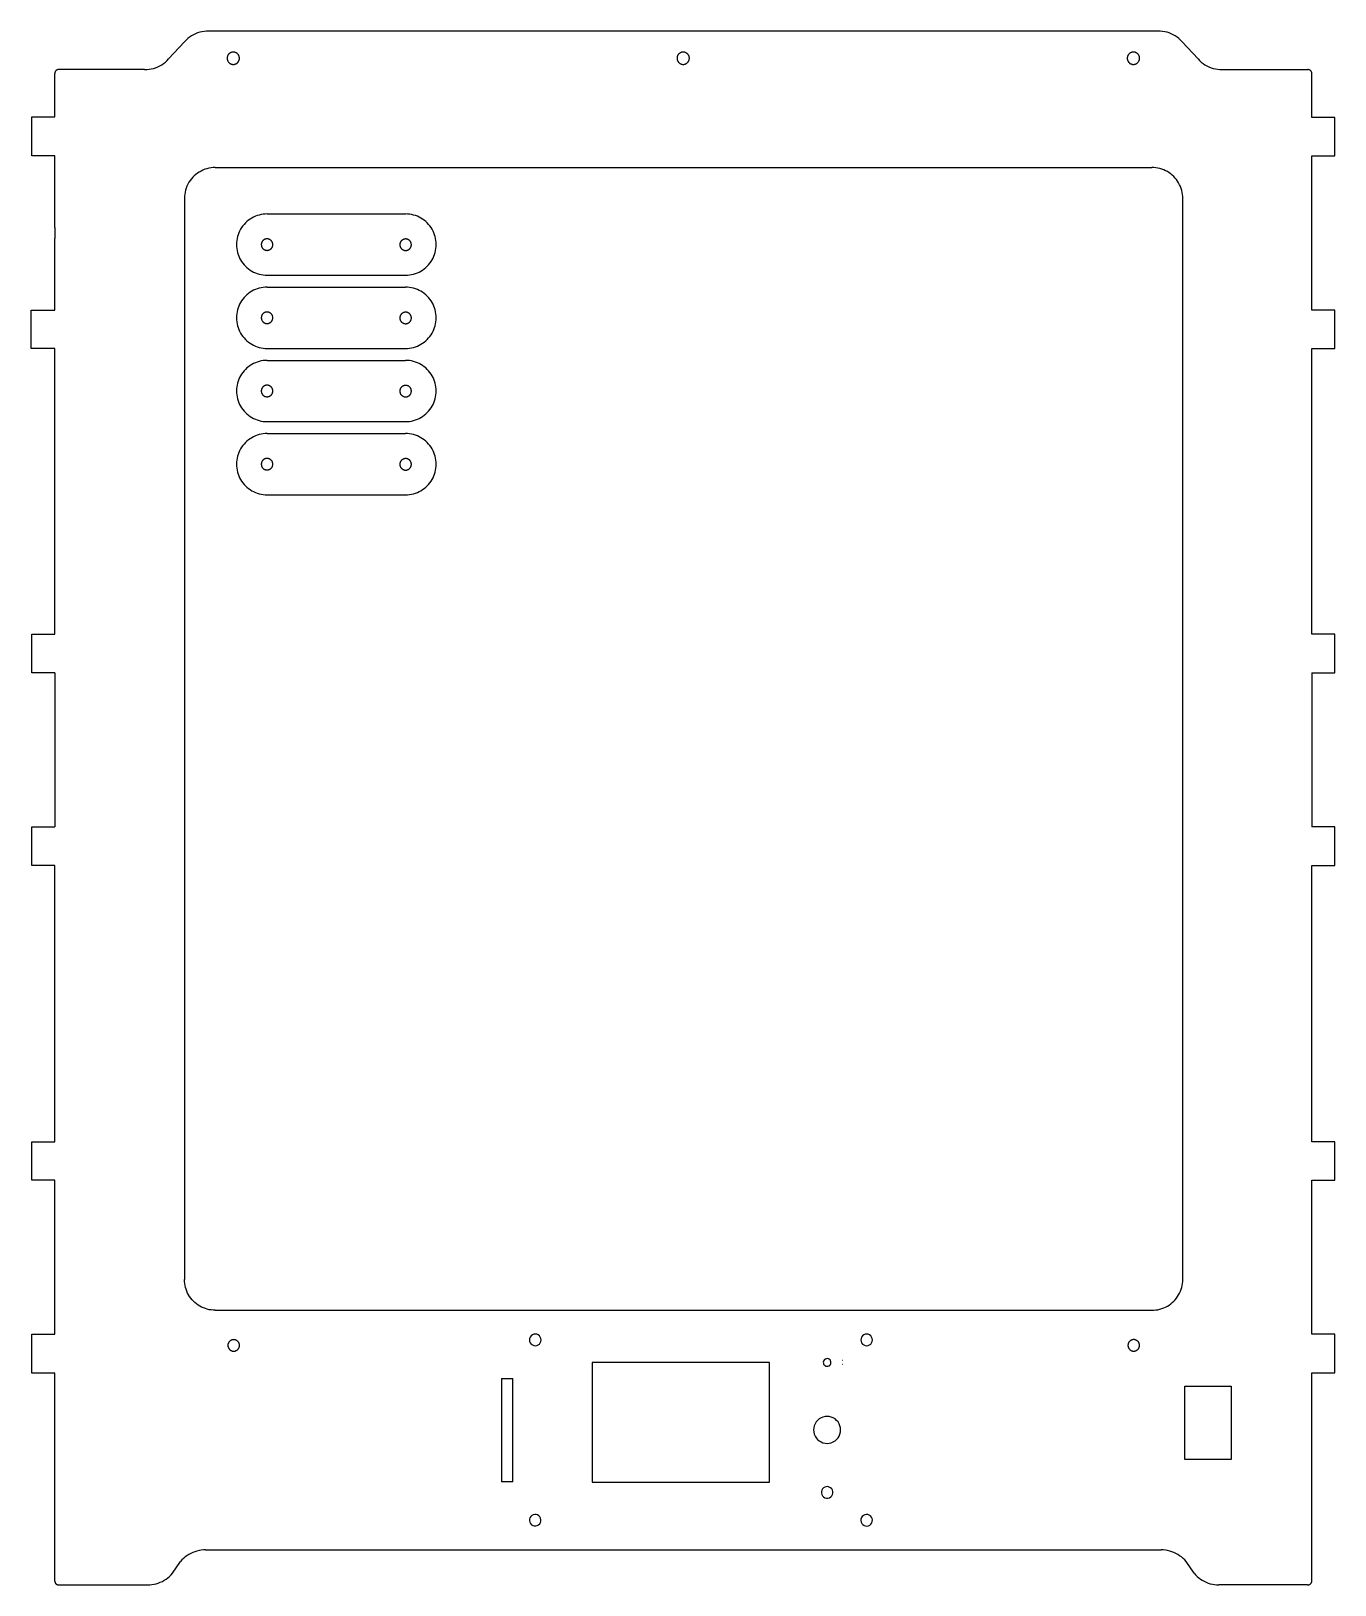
# Model space of a CAD drawing. Header units: metres. Extents: x 0 to 339, y -2 to 401.
import ezdxf

# ---------------------------------------------------------------- set-up
doc = ezdxf.new("R2010")
doc.units = ezdxf.units.M

msp = doc.modelspace()

# ---------------------------------------------------------------- linework, layer by layer
at = {"layer": 'mks mini'}
for p, q in [((40.88, 399.3), (40.44, 398.91)), ((41.34, 399.66), (40.88, 399.3)), ((41.83, 399.98), (41.34, 399.66)), ((42.34, 400.27), (41.83, 399.98)), ((42.87, 400.53), (42.34, 400.27)), ((43.42, 400.75), (42.87, 400.53)), ((43.98, 400.93), (43.42, 400.75)), ((44.55, 401.07), (43.98, 400.93)), ((45.13, 401.17), (44.55, 401.07)), ((45.71, 401.23), (45.13, 401.17)), ((46.3, 401.25), (45.71, 401.23)), ((292.71, 401.25), (46.3, 401.25)), ((293.29, 401.23), (292.71, 401.25)), ((293.88, 401.17), (293.29, 401.23)), ((294.46, 401.07), (293.88, 401.17)), ((295.03, 400.93), (294.46, 401.07)), ((295.59, 400.75), (295.03, 400.93)), ((296.13, 400.53), (295.59, 400.75)), ((296.66, 400.27), (296.13, 400.53)), ((297.17, 399.98), (296.66, 400.27)), ((297.66, 399.66), (297.17, 399.98)), ((298.13, 399.3), (297.66, 399.66)), ((298.57, 398.91), (298.13, 399.3)), ((40.03, 398.49), (35.93, 394.01)), ((40.44, 398.91), (40.03, 398.49)), ((51.5, 395.25), (51.43, 395.17)), ((51.57, 395.33), (51.5, 395.25)), ((51.65, 395.4), (51.57, 395.33)), ((51.73, 395.47), (51.65, 395.4)), ((51.81, 395.53), (51.73, 395.47)), ((51.9, 395.58), (51.81, 395.53)), ((51.99, 395.63), (51.9, 395.58)), ((52.09, 395.68), (51.99, 395.63)), ((52.19, 395.71), (52.09, 395.68)), ((52.29, 395.74), (52.19, 395.71)), ((52.39, 395.77), (52.29, 395.74)), ((52.49, 395.78), (52.39, 395.77)), ((52.6, 395.8), (52.49, 395.78)), ((52.7, 395.8), (52.6, 395.8)), ((52.81, 395.8), (52.7, 395.8)), ((52.91, 395.78), (52.81, 395.8)), ((53.01, 395.77), (52.91, 395.78)), ((53.12, 395.74), (53.01, 395.77)), ((53.22, 395.71), (53.12, 395.74)), ((53.31, 395.68), (53.22, 395.71)), ((53.41, 395.63), (53.31, 395.68)), ((53.5, 395.58), (53.41, 395.63)), ((53.59, 395.53), (53.5, 395.58)), ((53.68, 395.47), (53.59, 395.53)), ((53.76, 395.4), (53.68, 395.47)), ((53.83, 395.33), (53.76, 395.4)), ((53.91, 395.25), (53.83, 395.33)), ((53.97, 395.17), (53.91, 395.25)), ((168.26, 395.25), (168.19, 395.17)), ((168.33, 395.33), (168.26, 395.25)), ((168.41, 395.4), (168.33, 395.33)), ((168.49, 395.47), (168.41, 395.4)), ((168.57, 395.53), (168.49, 395.47)), ((168.66, 395.58), (168.57, 395.53)), ((168.75, 395.63), (168.66, 395.58)), ((168.85, 395.68), (168.75, 395.63)), ((168.95, 395.71), (168.85, 395.68)), ((169.05, 395.74), (168.95, 395.71)), ((169.15, 395.77), (169.05, 395.74)), ((169.25, 395.78), (169.15, 395.77)), ((169.36, 395.8), (169.25, 395.78)), ((169.46, 395.8), (169.36, 395.8)), ((169.57, 395.8), (169.46, 395.8)), ((169.67, 395.78), (169.57, 395.8)), ((169.77, 395.77), (169.67, 395.78)), ((169.88, 395.74), (169.77, 395.77)), ((169.98, 395.71), (169.88, 395.74)), ((170.07, 395.68), (169.98, 395.71)), ((170.17, 395.63), (170.07, 395.68)), ((170.26, 395.58), (170.17, 395.63)), ((170.35, 395.53), (170.26, 395.58)), ((170.44, 395.47), (170.35, 395.53)), ((170.52, 395.4), (170.44, 395.47)), ((170.59, 395.33), (170.52, 395.4)), ((170.67, 395.25), (170.59, 395.33)), ((170.73, 395.17), (170.67, 395.25)), ((285.1, 395.25), (285.03, 395.17)), ((285.17, 395.33), (285.1, 395.25)), ((285.25, 395.4), (285.17, 395.33)), ((285.33, 395.47), (285.25, 395.4)), ((285.41, 395.53), (285.33, 395.47)), ((285.5, 395.58), (285.41, 395.53)), ((285.59, 395.63), (285.5, 395.58)), ((285.69, 395.68), (285.59, 395.63)), ((285.79, 395.71), (285.69, 395.68)), ((285.89, 395.74), (285.79, 395.71)), ((285.99, 395.77), (285.89, 395.74)), ((286.09, 395.78), (285.99, 395.77)), ((286.2, 395.8), (286.09, 395.78)), ((286.3, 395.8), (286.2, 395.8)), ((286.41, 395.8), (286.3, 395.8)), ((286.51, 395.78), (286.41, 395.8)), ((286.61, 395.77), (286.51, 395.78)), ((286.72, 395.74), (286.61, 395.77)), ((286.82, 395.71), (286.72, 395.74)), ((286.91, 395.68), (286.82, 395.71)), ((287.01, 395.63), (286.91, 395.68)), ((287.1, 395.58), (287.01, 395.63)), ((287.19, 395.53), (287.1, 395.58)), ((287.28, 395.47), (287.19, 395.53)), ((287.36, 395.4), (287.28, 395.47)), ((287.43, 395.33), (287.36, 395.4)), ((287.51, 395.25), (287.43, 395.33)), ((287.57, 395.17), (287.51, 395.25)), ((298.98, 398.49), (298.57, 398.91)), ((298.98, 398.49), (303.08, 394.01)), ((7.05, 391.21), (6.99, 391.19)), ((7.11, 391.23), (7.05, 391.21)), ((7.17, 391.24), (7.11, 391.23)), ((7.23, 391.25), (7.17, 391.24)), ((29.66, 391.25), (7.23, 391.25)), ((29.66, 391.25), (30.25, 391.27)), ((30.25, 391.27), (30.83, 391.33)), ((30.83, 391.33), (31.41, 391.43)), ((31.41, 391.43), (31.98, 391.57)), ((31.98, 391.57), (32.54, 391.75)), ((32.54, 391.75), (33.08, 391.97)), ((33.08, 391.97), (33.61, 392.22)), ((33.61, 392.22), (34.12, 392.52)), ((34.12, 392.52), (34.61, 392.84)), ((34.61, 392.84), (35.08, 393.2)), ((35.08, 393.2), (35.52, 393.59)), ((35.52, 393.59), (35.93, 394.01)), ((51.11, 394.3), (51.1, 394.2)), ((51.1, 394.2), (51.11, 394.09)), ((51.12, 394.41), (51.11, 394.3)), ((51.11, 394.09), (51.12, 393.99)), ((51.13, 394.51), (51.12, 394.41)), ((51.12, 393.99), (51.13, 393.89)), ((51.16, 394.61), (51.13, 394.51)), ((51.13, 393.89), (51.16, 393.78)), ((51.19, 394.71), (51.16, 394.61)), ((51.16, 393.78), (51.19, 393.68)), ((51.22, 394.81), (51.19, 394.71)), ((51.19, 393.68), (51.22, 393.59)), ((51.27, 394.91), (51.22, 394.81)), ((51.22, 393.59), (51.27, 393.49)), ((51.32, 395), (51.27, 394.91)), ((51.27, 393.49), (51.32, 393.4)), ((51.37, 395.09), (51.32, 395)), ((51.32, 393.4), (51.37, 393.31)), ((51.43, 395.17), (51.37, 395.09)), ((51.37, 393.31), (51.43, 393.22)), ((51.43, 393.22), (51.5, 393.14)), ((51.5, 393.14), (51.57, 393.07)), ((51.57, 393.07), (51.65, 393)), ((51.65, 393), (51.73, 392.93)), ((51.73, 392.93), (51.81, 392.87)), ((51.81, 392.87), (51.9, 392.81)), ((51.9, 392.81), (51.99, 392.76)), ((51.99, 392.76), (52.09, 392.72)), ((52.09, 392.72), (52.19, 392.68)), ((52.19, 392.68), (52.29, 392.65)), ((52.29, 392.65), (52.39, 392.63)), ((52.39, 392.63), (52.49, 392.61)), ((52.49, 392.61), (52.6, 392.6)), ((52.6, 392.6), (52.7, 392.6)), ((52.7, 392.6), (52.81, 392.6)), ((52.81, 392.6), (52.91, 392.61)), ((52.91, 392.61), (53.01, 392.63)), ((53.01, 392.63), (53.12, 392.65)), ((53.12, 392.65), (53.22, 392.68)), ((53.22, 392.68), (53.31, 392.72)), ((53.31, 392.72), (53.41, 392.76)), ((53.41, 392.76), (53.5, 392.81)), ((53.5, 392.81), (53.59, 392.87)), ((53.59, 392.87), (53.68, 392.93)), ((53.68, 392.93), (53.76, 393)), ((53.76, 393), (53.83, 393.07)), ((53.83, 393.07), (53.91, 393.14)), ((53.91, 393.14), (53.97, 393.22)), ((54.03, 395.09), (53.97, 395.17)), ((53.97, 393.22), (54.03, 393.31)), ((54.09, 395), (54.03, 395.09)), ((54.03, 393.31), (54.09, 393.4)), ((54.14, 394.91), (54.09, 395)), ((54.09, 393.4), (54.14, 393.49)), ((54.18, 394.81), (54.14, 394.91)), ((54.14, 393.49), (54.18, 393.59)), ((54.22, 394.71), (54.18, 394.81)), ((54.18, 393.59), (54.22, 393.68)), ((54.25, 394.61), (54.22, 394.71)), ((54.22, 393.68), (54.25, 393.78)), ((54.27, 394.51), (54.25, 394.61)), ((54.25, 393.78), (54.27, 393.89)), ((54.29, 394.41), (54.27, 394.51)), ((54.27, 393.89), (54.29, 393.99)), ((54.3, 394.3), (54.29, 394.41)), ((54.29, 393.99), (54.3, 394.09)), ((54.3, 394.2), (54.3, 394.3)), ((54.3, 394.09), (54.3, 394.2)), ((167.87, 394.3), (167.86, 394.2)), ((167.86, 394.2), (167.87, 394.09)), ((167.88, 394.41), (167.87, 394.3)), ((167.87, 394.09), (167.88, 393.99)), ((167.89, 394.51), (167.88, 394.41)), ((167.88, 393.99), (167.89, 393.89)), ((167.92, 394.61), (167.89, 394.51)), ((167.89, 393.89), (167.92, 393.78)), ((167.95, 394.71), (167.92, 394.61)), ((167.92, 393.78), (167.95, 393.68)), ((167.98, 394.81), (167.95, 394.71)), ((167.95, 393.68), (167.98, 393.59)), ((168.03, 394.91), (167.98, 394.81)), ((167.98, 393.59), (168.03, 393.49)), ((168.08, 395), (168.03, 394.91)), ((168.03, 393.49), (168.08, 393.4)), ((168.13, 395.09), (168.08, 395)), ((168.08, 393.4), (168.13, 393.31)), ((168.19, 395.17), (168.13, 395.09)), ((168.13, 393.31), (168.19, 393.22)), ((168.19, 393.22), (168.26, 393.14)), ((168.26, 393.14), (168.33, 393.07)), ((168.33, 393.07), (168.41, 393)), ((168.41, 393), (168.49, 392.93)), ((168.49, 392.93), (168.57, 392.87)), ((168.57, 392.87), (168.66, 392.81)), ((168.66, 392.81), (168.75, 392.76)), ((168.75, 392.76), (168.85, 392.72)), ((168.85, 392.72), (168.95, 392.68)), ((168.95, 392.68), (169.05, 392.65)), ((169.05, 392.65), (169.15, 392.63)), ((169.15, 392.63), (169.25, 392.61)), ((169.25, 392.61), (169.36, 392.6)), ((169.36, 392.6), (169.46, 392.6)), ((169.46, 392.6), (169.57, 392.6)), ((169.57, 392.6), (169.67, 392.61)), ((169.67, 392.61), (169.77, 392.63)), ((169.77, 392.63), (169.88, 392.65)), ((169.88, 392.65), (169.98, 392.68)), ((169.98, 392.68), (170.07, 392.72)), ((170.07, 392.72), (170.17, 392.76)), ((170.17, 392.76), (170.26, 392.81)), ((170.26, 392.81), (170.35, 392.87)), ((170.35, 392.87), (170.44, 392.93)), ((170.44, 392.93), (170.52, 393)), ((170.52, 393), (170.59, 393.07)), ((170.59, 393.07), (170.67, 393.14)), ((170.67, 393.14), (170.73, 393.22)), ((170.79, 395.09), (170.73, 395.17)), ((170.73, 393.22), (170.79, 393.31)), ((170.85, 395), (170.79, 395.09)), ((170.79, 393.31), (170.85, 393.4)), ((170.9, 394.91), (170.85, 395)), ((170.85, 393.4), (170.9, 393.49)), ((170.94, 394.81), (170.9, 394.91)), ((170.9, 393.49), (170.94, 393.59)), ((170.98, 394.71), (170.94, 394.81)), ((170.94, 393.59), (170.98, 393.68)), ((171.01, 394.61), (170.98, 394.71)), ((170.98, 393.68), (171.01, 393.78)), ((171.03, 394.51), (171.01, 394.61)), ((171.01, 393.78), (171.03, 393.89)), ((171.05, 394.41), (171.03, 394.51)), ((171.03, 393.89), (171.05, 393.99)), ((171.06, 394.3), (171.05, 394.41)), ((171.05, 393.99), (171.06, 394.09)), ((171.06, 394.2), (171.06, 394.3)), ((171.06, 394.09), (171.06, 394.2)), ((284.71, 394.3), (284.7, 394.2)), ((284.7, 394.2), (284.71, 394.09)), ((284.72, 394.41), (284.71, 394.3)), ((284.71, 394.09), (284.72, 393.99)), ((284.73, 394.51), (284.72, 394.41)), ((284.72, 393.99), (284.73, 393.89)), ((284.76, 394.61), (284.73, 394.51)), ((284.73, 393.89), (284.76, 393.78)), ((284.79, 394.71), (284.76, 394.61)), ((284.76, 393.78), (284.79, 393.68)), ((284.82, 394.81), (284.79, 394.71)), ((284.79, 393.68), (284.82, 393.59)), ((284.87, 394.91), (284.82, 394.81)), ((284.82, 393.59), (284.87, 393.49)), ((284.92, 395), (284.87, 394.91)), ((284.87, 393.49), (284.92, 393.4)), ((284.97, 395.09), (284.92, 395)), ((284.92, 393.4), (284.97, 393.31)), ((285.03, 395.17), (284.97, 395.09)), ((284.97, 393.31), (285.03, 393.22)), ((285.03, 393.22), (285.1, 393.14)), ((285.1, 393.14), (285.17, 393.07)), ((285.17, 393.07), (285.25, 393)), ((285.25, 393), (285.33, 392.93)), ((285.33, 392.93), (285.41, 392.87)), ((285.41, 392.87), (285.5, 392.81)), ((285.5, 392.81), (285.59, 392.76)), ((285.59, 392.76), (285.69, 392.72)), ((285.69, 392.72), (285.79, 392.68)), ((285.79, 392.68), (285.89, 392.65)), ((285.89, 392.65), (285.99, 392.63)), ((285.99, 392.63), (286.09, 392.61)), ((286.09, 392.61), (286.2, 392.6)), ((286.2, 392.6), (286.3, 392.6)), ((286.3, 392.6), (286.41, 392.6)), ((286.41, 392.6), (286.51, 392.61)), ((286.51, 392.61), (286.61, 392.63)), ((286.61, 392.63), (286.72, 392.65)), ((286.72, 392.65), (286.82, 392.68)), ((286.82, 392.68), (286.91, 392.72)), ((286.91, 392.72), (287.01, 392.76)), ((287.01, 392.76), (287.1, 392.81)), ((287.1, 392.81), (287.19, 392.87)), ((287.19, 392.87), (287.28, 392.93)), ((287.28, 392.93), (287.36, 393)), ((287.36, 393), (287.43, 393.07)), ((287.43, 393.07), (287.51, 393.14)), ((287.51, 393.14), (287.57, 393.22)), ((287.63, 395.09), (287.57, 395.17)), ((287.57, 393.22), (287.63, 393.31)), ((287.69, 395), (287.63, 395.09)), ((287.63, 393.31), (287.69, 393.4)), ((287.74, 394.91), (287.69, 395)), ((287.69, 393.4), (287.74, 393.49)), ((287.78, 394.81), (287.74, 394.91)), ((287.74, 393.49), (287.78, 393.59)), ((287.82, 394.71), (287.78, 394.81)), ((287.78, 393.59), (287.82, 393.68)), ((287.85, 394.61), (287.82, 394.71)), ((287.82, 393.68), (287.85, 393.78)), ((287.87, 394.51), (287.85, 394.61)), ((287.85, 393.78), (287.87, 393.89)), ((287.89, 394.41), (287.87, 394.51)), ((287.87, 393.89), (287.89, 393.99)), ((287.9, 394.3), (287.89, 394.41)), ((287.89, 393.99), (287.9, 394.09)), ((287.9, 394.2), (287.9, 394.3)), ((287.9, 394.09), (287.9, 394.2)), ((303.08, 394.01), (303.49, 393.59)), ((303.49, 393.59), (303.93, 393.2)), ((303.93, 393.2), (304.39, 392.84)), ((304.39, 392.84), (304.88, 392.52)), ((304.88, 392.52), (305.39, 392.22)), ((305.39, 392.22), (305.92, 391.97)), ((305.92, 391.97), (306.47, 391.75)), ((306.47, 391.75), (307.02, 391.57)), ((307.02, 391.57), (307.6, 391.43)), ((307.6, 391.43), (308.17, 391.33)), ((308.17, 391.33), (308.76, 391.27)), ((308.76, 391.27), (309.35, 391.25)), ((309.35, 391.25), (331.6, 391.25)), ((331.67, 391.25), (331.6, 391.25)), ((331.73, 391.24), (331.67, 391.25)), ((331.8, 391.23), (331.73, 391.24)), ((331.86, 391.21), (331.8, 391.23)), ((331.92, 391.2), (331.86, 391.21)), ((6.41, 390.49), (6.4, 390.43)), ((6.4, 390.43), (6.4, 390.37)), ((6.4, 390.37), (6.4, 390.31)), ((6.4, 390.31), (6.4, 390.25)), ((6.4, 378.99), (6.4, 390.25)), ((6.42, 390.55), (6.41, 390.49)), ((6.44, 390.6), (6.42, 390.55)), ((6.46, 390.66), (6.44, 390.6)), ((6.48, 390.72), (6.46, 390.66)), ((6.51, 390.77), (6.48, 390.72)), ((6.54, 390.82), (6.51, 390.77)), ((6.57, 390.87), (6.54, 390.82)), ((6.61, 390.92), (6.57, 390.87)), ((6.65, 390.96), (6.61, 390.92)), ((6.69, 391.01), (6.65, 390.96)), ((6.73, 391.05), (6.69, 391.01)), ((6.78, 391.08), (6.73, 391.05)), ((6.83, 391.12), (6.78, 391.08)), ((6.88, 391.15), (6.83, 391.12)), ((6.94, 391.17), (6.88, 391.15)), ((6.99, 391.19), (6.94, 391.17)), ((331.98, 391.17), (331.92, 391.2)), ((332.04, 391.15), (331.98, 391.17)), ((332.1, 391.11), (332.04, 391.15)), ((332.16, 391.08), (332.1, 391.11)), ((332.21, 391.04), (332.16, 391.08)), ((332.26, 391), (332.21, 391.04)), ((332.31, 390.96), (332.26, 391)), ((332.35, 390.91), (332.31, 390.96)), ((332.4, 390.86), (332.35, 390.91)), ((332.43, 390.8), (332.4, 390.86)), ((332.47, 390.75), (332.43, 390.8)), ((332.5, 390.69), (332.47, 390.75)), ((332.53, 390.63), (332.5, 390.69)), ((332.55, 390.57), (332.53, 390.63)), ((332.57, 390.51), (332.55, 390.57)), ((332.58, 390.44), (332.57, 390.51)), ((332.59, 390.38), (332.58, 390.44)), ((332.6, 390.31), (332.59, 390.38)), ((332.6, 390.25), (332.6, 390.31)), ((332.6, 378.85), (332.6, 390.25)), ((0.4, 378.99), (6.4, 378.99)), ((0.4, 368.85), (0.4, 378.99)), ((338.6, 378.85), (332.6, 378.85)), ((338.6, 368.85), (338.6, 378.85)), ((6.4, 368.85), (0.4, 368.85)), ((6.4, 350.24), (6.4, 368.85)), ((332.6, 368.85), (338.6, 368.85)), ((332.6, 328.84), (332.6, 368.85)), ((42.18, 363.29), (41.82, 362.88)), ((42.56, 363.68), (42.18, 363.29)), ((42.98, 364.04), (42.56, 363.68)), ((43.41, 364.37), (42.98, 364.04)), ((43.87, 364.67), (43.41, 364.37)), ((44.34, 364.93), (43.87, 364.67)), ((44.84, 365.17), (44.34, 364.93)), ((45.34, 365.37), (44.84, 365.17)), ((45.87, 365.53), (45.34, 365.37)), ((46.4, 365.66), (45.87, 365.53)), ((46.93, 365.76), (46.4, 365.66)), ((47.48, 365.81), (46.93, 365.76)), ((48.02, 365.83), (47.48, 365.81)), ((48.02, 365.83), (291.12, 365.83)), ((291.64, 365.81), (291.12, 365.83)), ((292.16, 365.76), (291.64, 365.81)), ((292.68, 365.68), (292.16, 365.76)), ((293.19, 365.56), (292.68, 365.68)), ((293.69, 365.41), (293.19, 365.56)), ((294.18, 365.22), (293.69, 365.41)), ((294.66, 365), (294.18, 365.22)), ((295.12, 364.76), (294.66, 365)), ((295.56, 364.48), (295.12, 364.76)), ((295.99, 364.18), (295.56, 364.48)), ((296.39, 363.84), (295.99, 364.18)), ((296.77, 363.49), (296.39, 363.84)), ((297.13, 363.1), (296.77, 363.49)), ((297.46, 362.7), (297.13, 363.1)), ((40.19, 359.46), (40.1, 358.92)), ((40.32, 359.99), (40.19, 359.46)), ((40.49, 360.51), (40.32, 359.99)), ((40.69, 361.02), (40.49, 360.51)), ((40.92, 361.51), (40.69, 361.02)), ((41.19, 361.99), (40.92, 361.51)), ((41.49, 362.44), (41.19, 361.99)), ((41.82, 362.88), (41.49, 362.44)), ((297.77, 362.27), (297.46, 362.7)), ((298.04, 361.83), (297.77, 362.27)), ((298.29, 361.37), (298.04, 361.83)), ((298.51, 360.89), (298.29, 361.37)), ((298.69, 360.4), (298.51, 360.89)), ((298.84, 359.9), (298.69, 360.4)), ((298.96, 359.39), (298.84, 359.9)), ((299.05, 358.87), (298.96, 359.39)), ((40.04, 358.38), (40.02, 357.83)), ((40.02, 357.83), (40.02, 77.23)), ((40.1, 358.92), (40.04, 358.38)), ((299.1, 358.35), (299.05, 358.87)), ((299.12, 357.83), (299.1, 358.35)), ((299.12, 77.23), (299.12, 357.83)), ((55.5, 351.07), (55.17, 350.67)), ((55.85, 351.45), (55.5, 351.07)), ((56.23, 351.8), (55.85, 351.45)), ((56.64, 352.13), (56.23, 351.8)), ((57.06, 352.44), (56.64, 352.13)), ((57.5, 352.71), (57.06, 352.44)), ((57.96, 352.96), (57.5, 352.71)), ((58.43, 353.17), (57.96, 352.96)), ((58.92, 353.35), (58.43, 353.17)), ((59.42, 353.5), (58.92, 353.35)), ((59.92, 353.62), (59.42, 353.5)), ((60.44, 353.71), (59.92, 353.62)), ((60.95, 353.76), (60.44, 353.71)), ((61.47, 353.77), (60.95, 353.76)), ((61.47, 353.77), (97.43, 353.77)), ((97.95, 353.76), (97.43, 353.77)), ((98.46, 353.71), (97.95, 353.76)), ((98.98, 353.62), (98.46, 353.71)), ((99.48, 353.5), (98.98, 353.62)), ((99.98, 353.35), (99.48, 353.5)), ((100.47, 353.17), (99.98, 353.35)), ((100.94, 352.95), (100.47, 353.17)), ((101.4, 352.71), (100.94, 352.95)), ((101.84, 352.44), (101.4, 352.71)), ((102.26, 352.13), (101.84, 352.44)), ((102.67, 351.8), (102.26, 352.13)), ((103.05, 351.45), (102.67, 351.8)), ((103.4, 351.07), (103.05, 351.45)), ((103.73, 350.67), (103.4, 351.07)), ((6.4, 350.24), (6.4, 347.44)), ((6.4, 328.84), (6.4, 347.44)), ((53.6, 346.87), (53.54, 346.35)), ((53.68, 347.38), (53.6, 346.87)), ((53.8, 347.89), (53.68, 347.38)), ((53.95, 348.38), (53.8, 347.89)), ((54.13, 348.87), (53.95, 348.38)), ((54.35, 349.34), (54.13, 348.87)), ((54.59, 349.8), (54.35, 349.34)), ((54.87, 350.24), (54.59, 349.8)), ((55.17, 350.67), (54.87, 350.24)), ((60.41, 346.89), (60.34, 346.82)), ((60.48, 346.96), (60.41, 346.89)), ((60.56, 347.02), (60.48, 346.96)), ((60.64, 347.08), (60.56, 347.02)), ((60.72, 347.13), (60.64, 347.08)), ((60.81, 347.18), (60.72, 347.13)), ((60.9, 347.22), (60.81, 347.18)), ((60.99, 347.25), (60.9, 347.22)), ((61.08, 347.28), (60.99, 347.25)), ((61.18, 347.3), (61.08, 347.28)), ((61.28, 347.32), (61.18, 347.3)), ((61.37, 347.33), (61.28, 347.32)), ((61.47, 347.33), (61.37, 347.33)), ((61.57, 347.33), (61.47, 347.33)), ((61.67, 347.32), (61.57, 347.33)), ((61.76, 347.3), (61.67, 347.32)), ((61.86, 347.28), (61.76, 347.3)), ((61.95, 347.25), (61.86, 347.28)), ((62.05, 347.22), (61.95, 347.25)), ((62.14, 347.18), (62.05, 347.22)), ((62.22, 347.13), (62.14, 347.18)), ((62.31, 347.08), (62.22, 347.13)), ((62.39, 347.02), (62.31, 347.08)), ((62.46, 346.96), (62.39, 347.02)), ((62.53, 346.89), (62.46, 346.96)), ((62.6, 346.82), (62.53, 346.89)), ((96.37, 346.85), (96.3, 346.78)), ((96.44, 346.92), (96.37, 346.85)), ((96.51, 346.98), (96.44, 346.92)), ((96.59, 347.04), (96.51, 346.98)), ((96.68, 347.09), (96.59, 347.04)), ((96.76, 347.14), (96.68, 347.09)), ((96.85, 347.18), (96.76, 347.14)), ((96.95, 347.21), (96.85, 347.18)), ((97.04, 347.24), (96.95, 347.21)), ((97.14, 347.26), (97.04, 347.24)), ((97.23, 347.28), (97.14, 347.26)), ((97.33, 347.29), (97.23, 347.28)), ((97.43, 347.29), (97.33, 347.29)), ((97.53, 347.29), (97.43, 347.29)), ((97.62, 347.28), (97.53, 347.29)), ((97.72, 347.26), (97.62, 347.28)), ((97.82, 347.24), (97.72, 347.26)), ((97.91, 347.21), (97.82, 347.24)), ((98, 347.18), (97.91, 347.21)), ((98.09, 347.14), (98, 347.18)), ((98.18, 347.09), (98.09, 347.14)), ((98.26, 347.04), (98.18, 347.09)), ((98.34, 346.98), (98.26, 347.04)), ((98.42, 346.92), (98.34, 346.98)), ((98.49, 346.85), (98.42, 346.92)), ((98.56, 346.78), (98.49, 346.85)), ((104.03, 350.24), (103.73, 350.67)), ((104.31, 349.8), (104.03, 350.24)), ((104.55, 349.34), (104.31, 349.8)), ((104.77, 348.87), (104.55, 349.34)), ((104.95, 348.38), (104.77, 348.87)), ((105.1, 347.89), (104.95, 348.38)), ((105.22, 347.38), (105.1, 347.89)), ((105.3, 346.87), (105.22, 347.38)), ((105.36, 346.35), (105.3, 346.87)), ((53.54, 346.35), (53.53, 345.83)), ((53.53, 345.83), (53.54, 345.31)), ((53.54, 345.31), (53.6, 344.79)), ((53.6, 344.79), (53.68, 344.28)), ((53.68, 344.28), (53.8, 343.77)), ((53.8, 343.77), (53.95, 343.28)), ((53.95, 343.28), (54.13, 342.79)), ((59.98, 345.93), (59.97, 345.83)), ((59.97, 345.83), (59.98, 345.73)), ((59.99, 346.03), (59.98, 345.93)), ((59.98, 345.73), (59.99, 345.63)), ((60, 346.12), (59.99, 346.03)), ((59.99, 345.63), (60, 345.54)), ((60.02, 346.22), (60, 346.12)), ((60, 345.54), (60.02, 345.44)), ((60.05, 346.31), (60.02, 346.22)), ((60.02, 345.44), (60.05, 345.35)), ((60.09, 346.4), (60.05, 346.31)), ((60.05, 345.35), (60.09, 345.26)), ((60.13, 346.49), (60.09, 346.4)), ((60.09, 345.26), (60.13, 345.17)), ((60.17, 346.58), (60.13, 346.49)), ((60.13, 345.17), (60.17, 345.08)), ((60.23, 346.66), (60.17, 346.58)), ((60.17, 345.08), (60.23, 345)), ((60.28, 346.74), (60.23, 346.66)), ((60.23, 345), (60.28, 344.92)), ((60.34, 346.82), (60.28, 346.74)), ((60.28, 344.92), (60.34, 344.84)), ((60.34, 344.84), (60.41, 344.77)), ((60.41, 344.77), (60.48, 344.7)), ((60.48, 344.7), (60.56, 344.64)), ((60.56, 344.64), (60.64, 344.58)), ((60.64, 344.58), (60.72, 344.53)), ((60.72, 344.53), (60.81, 344.48)), ((60.81, 344.48), (60.9, 344.44)), ((60.9, 344.44), (60.99, 344.41)), ((60.99, 344.41), (61.08, 344.38)), ((61.08, 344.38), (61.18, 344.36)), ((61.18, 344.36), (61.28, 344.34)), ((61.28, 344.34), (61.37, 344.33)), ((61.37, 344.33), (61.47, 344.33)), ((61.47, 344.33), (61.57, 344.33)), ((61.57, 344.33), (61.67, 344.34)), ((61.67, 344.34), (61.76, 344.36)), ((61.76, 344.36), (61.86, 344.38)), ((61.86, 344.38), (61.95, 344.41)), ((61.95, 344.41), (62.05, 344.44)), ((62.05, 344.44), (62.14, 344.48)), ((62.14, 344.48), (62.22, 344.53)), ((62.22, 344.53), (62.31, 344.58)), ((62.31, 344.58), (62.39, 344.64)), ((62.39, 344.64), (62.46, 344.7)), ((62.46, 344.7), (62.53, 344.77)), ((62.53, 344.77), (62.6, 344.84)), ((62.66, 346.74), (62.6, 346.82)), ((62.6, 344.84), (62.66, 344.92)), ((62.72, 346.66), (62.66, 346.74)), ((62.66, 344.92), (62.72, 345)), ((62.77, 346.58), (62.72, 346.66)), ((62.72, 345), (62.77, 345.08)), ((62.82, 346.49), (62.77, 346.58)), ((62.77, 345.08), (62.82, 345.17)), ((62.86, 346.4), (62.82, 346.49)), ((62.82, 345.17), (62.86, 345.26)), ((62.89, 346.31), (62.86, 346.4)), ((62.86, 345.26), (62.89, 345.35)), ((62.92, 346.22), (62.89, 346.31)), ((62.89, 345.35), (62.92, 345.44)), ((62.94, 346.12), (62.92, 346.22)), ((62.92, 345.44), (62.94, 345.54)), ((62.96, 346.03), (62.94, 346.12)), ((62.94, 345.54), (62.96, 345.63)), ((62.97, 345.93), (62.96, 346.03)), ((62.96, 345.63), (62.97, 345.73)), ((62.97, 345.83), (62.97, 345.93)), ((62.97, 345.73), (62.97, 345.83)), ((95.94, 345.99), (95.93, 345.89)), ((95.93, 345.89), (95.93, 345.79)), ((95.93, 345.79), (95.93, 345.7)), ((95.93, 345.7), (95.94, 345.6)), ((95.96, 346.09), (95.94, 345.99)), ((95.94, 345.6), (95.96, 345.5)), ((95.98, 346.18), (95.96, 346.09)), ((95.96, 345.5), (95.98, 345.41)), ((96.01, 346.28), (95.98, 346.18)), ((95.98, 345.41), (96.01, 345.31)), ((96.04, 346.37), (96.01, 346.28)), ((96.01, 345.31), (96.04, 345.22)), ((96.08, 346.46), (96.04, 346.37)), ((96.04, 345.22), (96.08, 345.13)), ((96.13, 346.54), (96.08, 346.46)), ((96.08, 345.13), (96.13, 345.04)), ((96.18, 346.63), (96.13, 346.54)), ((96.13, 345.04), (96.18, 344.96)), ((96.24, 346.71), (96.18, 346.63)), ((96.18, 344.96), (96.24, 344.88)), ((96.3, 346.78), (96.24, 346.71)), ((96.24, 344.88), (96.3, 344.8)), ((96.3, 344.8), (96.37, 344.73)), ((96.37, 344.73), (96.44, 344.67)), ((96.44, 344.67), (96.51, 344.6)), ((96.51, 344.6), (96.59, 344.55)), ((96.59, 344.55), (96.68, 344.49)), ((96.68, 344.49), (96.76, 344.45)), ((96.76, 344.45), (96.85, 344.41)), ((96.85, 344.41), (96.95, 344.37)), ((96.95, 344.37), (97.04, 344.34)), ((97.04, 344.34), (97.14, 344.32)), ((97.14, 344.32), (97.23, 344.31)), ((97.23, 344.31), (97.33, 344.3)), ((97.33, 344.3), (97.43, 344.29)), ((97.43, 344.29), (97.53, 344.3)), ((97.53, 344.3), (97.62, 344.31)), ((97.62, 344.31), (97.72, 344.32)), ((97.72, 344.32), (97.82, 344.34)), ((97.82, 344.34), (97.91, 344.37)), ((97.91, 344.37), (98, 344.41)), ((98, 344.41), (98.09, 344.45)), ((98.09, 344.45), (98.18, 344.49)), ((98.18, 344.49), (98.26, 344.55)), ((98.26, 344.55), (98.34, 344.6)), ((98.34, 344.6), (98.42, 344.67)), ((98.42, 344.67), (98.49, 344.73)), ((98.49, 344.73), (98.56, 344.8)), ((98.62, 346.71), (98.56, 346.78)), ((98.56, 344.8), (98.62, 344.88)), ((98.68, 346.63), (98.62, 346.71)), ((98.62, 344.88), (98.68, 344.96)), ((98.73, 346.54), (98.68, 346.63)), ((98.68, 344.96), (98.73, 345.04)), ((98.77, 346.46), (98.73, 346.54)), ((98.73, 345.04), (98.77, 345.13)), ((98.81, 346.37), (98.77, 346.46)), ((98.77, 345.13), (98.81, 345.22)), ((98.85, 346.28), (98.81, 346.37)), ((98.81, 345.22), (98.85, 345.31)), ((98.88, 346.18), (98.85, 346.28)), ((98.85, 345.31), (98.88, 345.41)), ((98.9, 346.09), (98.88, 346.18)), ((98.88, 345.41), (98.9, 345.5)), ((98.91, 345.99), (98.9, 346.09)), ((98.9, 345.5), (98.91, 345.6)), ((98.92, 345.89), (98.91, 345.99)), ((98.91, 345.6), (98.92, 345.7)), ((98.93, 345.79), (98.92, 345.89)), ((98.92, 345.7), (98.93, 345.79)), ((104.77, 342.79), (104.95, 343.28)), ((104.95, 343.28), (105.1, 343.77)), ((105.1, 343.77), (105.22, 344.28)), ((105.22, 344.28), (105.3, 344.79)), ((105.3, 344.79), (105.36, 345.31)), ((105.37, 345.83), (105.36, 346.35)), ((105.36, 345.31), (105.37, 345.83)), ((54.13, 342.79), (54.35, 342.32)), ((54.35, 342.32), (54.59, 341.86)), ((54.59, 341.86), (54.87, 341.42)), ((54.87, 341.42), (55.17, 340.99)), ((55.17, 340.99), (55.5, 340.59)), ((55.5, 340.59), (55.85, 340.21)), ((55.85, 340.21), (56.23, 339.86)), ((56.23, 339.86), (56.64, 339.53)), ((56.64, 339.53), (57.06, 339.22)), ((57.06, 339.22), (57.5, 338.95)), ((57.5, 338.95), (57.96, 338.7)), ((100.94, 338.7), (101.4, 338.95)), ((101.4, 338.95), (101.84, 339.22)), ((101.84, 339.22), (102.26, 339.53)), ((102.26, 339.53), (102.67, 339.86)), ((102.67, 339.86), (103.05, 340.21)), ((103.05, 340.21), (103.4, 340.59)), ((103.4, 340.59), (103.73, 340.99)), ((103.73, 340.99), (104.03, 341.42)), ((104.03, 341.42), (104.31, 341.86)), ((104.31, 341.86), (104.55, 342.32)), ((104.55, 342.32), (104.77, 342.79)), ((57.96, 338.7), (58.43, 338.49)), ((58.43, 338.49), (58.92, 338.31)), ((58.92, 338.31), (59.42, 338.16)), ((59.42, 338.16), (59.92, 338.04)), ((59.92, 338.04), (60.44, 337.95)), ((60.44, 337.95), (60.95, 337.9)), ((60.95, 334.76), (60.44, 334.71)), ((60.95, 337.9), (61.47, 337.89)), ((61.47, 334.77), (60.95, 334.76)), ((61.47, 337.89), (97.43, 337.89)), ((61.47, 334.77), (97.43, 334.77)), ((97.43, 337.89), (97.95, 337.9)), ((97.95, 334.76), (97.43, 334.77)), ((97.95, 337.9), (98.46, 337.95)), ((98.46, 334.71), (97.95, 334.76)), ((98.46, 337.95), (98.98, 338.04)), ((98.98, 338.04), (99.48, 338.16)), ((99.48, 338.16), (99.98, 338.31)), ((99.98, 338.31), (100.47, 338.49)), ((100.47, 338.49), (100.94, 338.7)), ((54.59, 330.8), (54.35, 330.34)), ((54.87, 331.24), (54.59, 330.8)), ((55.17, 331.67), (54.87, 331.24)), ((55.5, 332.07), (55.17, 331.67)), ((55.85, 332.45), (55.5, 332.07)), ((56.23, 332.8), (55.85, 332.45)), ((56.64, 333.13), (56.23, 332.8)), ((57.06, 333.44), (56.64, 333.13)), ((57.5, 333.71), (57.06, 333.44)), ((57.96, 333.96), (57.5, 333.71)), ((58.43, 334.17), (57.96, 333.96)), ((58.92, 334.35), (58.43, 334.17)), ((59.42, 334.5), (58.92, 334.35)), ((59.92, 334.62), (59.42, 334.5)), ((60.44, 334.71), (59.92, 334.62)), ((98.98, 334.62), (98.46, 334.71)), ((99.48, 334.5), (98.98, 334.62)), ((99.98, 334.35), (99.48, 334.5)), ((100.47, 334.17), (99.98, 334.35)), ((100.94, 333.95), (100.47, 334.17)), ((101.4, 333.71), (100.94, 333.95)), ((101.84, 333.44), (101.4, 333.71)), ((102.26, 333.13), (101.84, 333.44)), ((102.67, 332.8), (102.26, 333.13)), ((103.05, 332.45), (102.67, 332.8)), ((103.4, 332.07), (103.05, 332.45)), ((103.73, 331.67), (103.4, 332.07)), ((104.03, 331.24), (103.73, 331.67)), ((104.31, 330.8), (104.03, 331.24)), ((104.55, 330.34), (104.31, 330.8)), ((0.23, 318.84), (0.23, 328.84)), ((0.23, 328.84), (6.4, 328.84)), ((53.54, 327.35), (53.53, 326.83)), ((53.53, 326.83), (53.54, 326.31)), ((53.6, 327.87), (53.54, 327.35)), ((53.68, 328.38), (53.6, 327.87)), ((53.8, 328.89), (53.68, 328.38)), ((53.95, 329.38), (53.8, 328.89)), ((54.13, 329.87), (53.95, 329.38)), ((54.35, 330.34), (54.13, 329.87)), ((59.98, 326.93), (59.97, 326.83)), ((59.97, 326.83), (59.98, 326.73)), ((59.99, 327.03), (59.98, 326.93)), ((59.98, 326.73), (59.99, 326.63)), ((60, 327.12), (59.99, 327.03)), ((60.02, 327.22), (60, 327.12)), ((60.05, 327.31), (60.02, 327.22)), ((60.09, 327.4), (60.05, 327.31)), ((60.13, 327.49), (60.09, 327.4)), ((60.17, 327.58), (60.13, 327.49)), ((60.23, 327.66), (60.17, 327.58)), ((60.28, 327.74), (60.23, 327.66)), ((60.34, 327.82), (60.28, 327.74)), ((60.41, 327.89), (60.34, 327.82)), ((60.48, 327.96), (60.41, 327.89)), ((60.56, 328.02), (60.48, 327.96)), ((60.64, 328.08), (60.56, 328.02)), ((60.72, 328.13), (60.64, 328.08)), ((60.81, 328.18), (60.72, 328.13)), ((60.9, 328.22), (60.81, 328.18)), ((60.99, 328.25), (60.9, 328.22)), ((61.08, 328.28), (60.99, 328.25)), ((61.18, 328.3), (61.08, 328.28)), ((61.28, 328.32), (61.18, 328.3)), ((61.37, 328.33), (61.28, 328.32)), ((61.47, 328.33), (61.37, 328.33)), ((61.57, 328.33), (61.47, 328.33)), ((61.67, 328.32), (61.57, 328.33)), ((61.76, 328.3), (61.67, 328.32)), ((61.86, 328.28), (61.76, 328.3)), ((61.95, 328.25), (61.86, 328.28)), ((62.05, 328.22), (61.95, 328.25)), ((62.14, 328.18), (62.05, 328.22)), ((62.22, 328.13), (62.14, 328.18)), ((62.31, 328.08), (62.22, 328.13)), ((62.39, 328.02), (62.31, 328.08)), ((62.46, 327.96), (62.39, 328.02)), ((62.53, 327.89), (62.46, 327.96)), ((62.6, 327.82), (62.53, 327.89)), ((62.66, 327.74), (62.6, 327.82)), ((62.72, 327.66), (62.66, 327.74)), ((62.77, 327.58), (62.72, 327.66)), ((62.82, 327.49), (62.77, 327.58)), ((62.86, 327.4), (62.82, 327.49)), ((62.89, 327.31), (62.86, 327.4)), ((62.92, 327.22), (62.89, 327.31)), ((62.94, 327.12), (62.92, 327.22)), ((62.96, 327.03), (62.94, 327.12)), ((62.97, 326.93), (62.96, 327.03)), ((62.96, 326.63), (62.97, 326.73)), ((62.97, 326.83), (62.97, 326.93)), ((62.97, 326.73), (62.97, 326.83)), ((95.94, 326.99), (95.93, 326.89)), ((95.93, 326.89), (95.93, 326.79)), ((95.93, 326.79), (95.93, 326.7)), ((95.93, 326.7), (95.94, 326.6)), ((95.96, 327.09), (95.94, 326.99)), ((95.98, 327.18), (95.96, 327.09)), ((96.01, 327.28), (95.98, 327.18)), ((96.04, 327.37), (96.01, 327.28)), ((96.08, 327.46), (96.04, 327.37)), ((96.13, 327.54), (96.08, 327.46)), ((96.18, 327.63), (96.13, 327.54)), ((96.24, 327.71), (96.18, 327.63)), ((96.3, 327.78), (96.24, 327.71)), ((96.37, 327.85), (96.3, 327.78)), ((96.44, 327.92), (96.37, 327.85)), ((96.51, 327.98), (96.44, 327.92)), ((96.59, 328.04), (96.51, 327.98)), ((96.68, 328.09), (96.59, 328.04)), ((96.76, 328.14), (96.68, 328.09)), ((96.85, 328.18), (96.76, 328.14)), ((96.95, 328.21), (96.85, 328.18)), ((97.04, 328.24), (96.95, 328.21)), ((97.14, 328.26), (97.04, 328.24)), ((97.23, 328.28), (97.14, 328.26)), ((97.33, 328.29), (97.23, 328.28)), ((97.43, 328.29), (97.33, 328.29)), ((97.53, 328.29), (97.43, 328.29)), ((97.62, 328.28), (97.53, 328.29)), ((97.72, 328.26), (97.62, 328.28)), ((97.82, 328.24), (97.72, 328.26)), ((97.91, 328.21), (97.82, 328.24)), ((98, 328.18), (97.91, 328.21)), ((98.09, 328.14), (98, 328.18)), ((98.18, 328.09), (98.09, 328.14)), ((98.26, 328.04), (98.18, 328.09)), ((98.34, 327.98), (98.26, 328.04)), ((98.42, 327.92), (98.34, 327.98)), ((98.49, 327.85), (98.42, 327.92)), ((98.56, 327.78), (98.49, 327.85)), ((98.62, 327.71), (98.56, 327.78)), ((98.68, 327.63), (98.62, 327.71)), ((98.73, 327.54), (98.68, 327.63)), ((98.77, 327.46), (98.73, 327.54)), ((98.81, 327.37), (98.77, 327.46)), ((98.85, 327.28), (98.81, 327.37)), ((98.88, 327.18), (98.85, 327.28)), ((98.9, 327.09), (98.88, 327.18)), ((98.91, 326.99), (98.9, 327.09)), ((98.92, 326.89), (98.91, 326.99)), ((98.91, 326.6), (98.92, 326.7)), ((98.93, 326.79), (98.92, 326.89)), ((98.92, 326.7), (98.93, 326.79)), ((104.77, 329.87), (104.55, 330.34)), ((104.95, 329.38), (104.77, 329.87)), ((105.1, 328.89), (104.95, 329.38)), ((105.22, 328.38), (105.1, 328.89)), ((105.3, 327.87), (105.22, 328.38)), ((105.36, 327.35), (105.3, 327.87)), ((105.37, 326.83), (105.36, 327.35)), ((105.36, 326.31), (105.37, 326.83)), ((338.6, 328.84), (332.6, 328.84)), ((338.6, 318.84), (338.6, 328.84)), ((53.54, 326.31), (53.6, 325.79)), ((53.6, 325.79), (53.68, 325.28)), ((53.68, 325.28), (53.8, 324.77)), ((53.8, 324.77), (53.95, 324.28)), ((53.95, 324.28), (54.13, 323.79)), ((54.13, 323.79), (54.35, 323.32)), ((54.35, 323.32), (54.59, 322.86)), ((54.59, 322.86), (54.87, 322.42)), ((59.99, 326.63), (60, 326.54)), ((60, 326.54), (60.02, 326.44)), ((60.02, 326.44), (60.05, 326.35)), ((60.05, 326.35), (60.09, 326.26)), ((60.09, 326.26), (60.13, 326.17)), ((60.13, 326.17), (60.17, 326.08)), ((60.17, 326.08), (60.23, 326)), ((60.23, 326), (60.28, 325.92)), ((60.28, 325.92), (60.34, 325.84)), ((60.34, 325.84), (60.41, 325.77)), ((60.41, 325.77), (60.48, 325.7)), ((60.48, 325.7), (60.56, 325.64)), ((60.56, 325.64), (60.64, 325.58)), ((60.64, 325.58), (60.72, 325.53)), ((60.72, 325.53), (60.81, 325.48)), ((60.81, 325.48), (60.9, 325.44)), ((60.9, 325.44), (60.99, 325.41)), ((60.99, 325.41), (61.08, 325.38)), ((61.08, 325.38), (61.18, 325.36)), ((61.18, 325.36), (61.28, 325.34)), ((61.28, 325.34), (61.37, 325.33)), ((61.37, 325.33), (61.47, 325.33)), ((61.47, 325.33), (61.57, 325.33)), ((61.57, 325.33), (61.67, 325.34)), ((61.67, 325.34), (61.76, 325.36)), ((61.76, 325.36), (61.86, 325.38)), ((61.86, 325.38), (61.95, 325.41)), ((61.95, 325.41), (62.05, 325.44)), ((62.05, 325.44), (62.14, 325.48)), ((62.14, 325.48), (62.22, 325.53)), ((62.22, 325.53), (62.31, 325.58)), ((62.31, 325.58), (62.39, 325.64)), ((62.39, 325.64), (62.46, 325.7)), ((62.46, 325.7), (62.53, 325.77)), ((62.53, 325.77), (62.6, 325.84)), ((62.6, 325.84), (62.66, 325.92)), ((62.66, 325.92), (62.72, 326)), ((62.72, 326), (62.77, 326.08)), ((62.77, 326.08), (62.82, 326.17)), ((62.82, 326.17), (62.86, 326.26)), ((62.86, 326.26), (62.89, 326.35)), ((62.89, 326.35), (62.92, 326.44)), ((62.92, 326.44), (62.94, 326.54)), ((62.94, 326.54), (62.96, 326.63)), ((95.94, 326.6), (95.96, 326.5)), ((95.96, 326.5), (95.98, 326.41)), ((95.98, 326.41), (96.01, 326.31)), ((96.01, 326.31), (96.04, 326.22)), ((96.04, 326.22), (96.08, 326.13)), ((96.08, 326.13), (96.13, 326.04)), ((96.13, 326.04), (96.18, 325.96)), ((96.18, 325.96), (96.24, 325.88)), ((96.24, 325.88), (96.3, 325.8)), ((96.3, 325.8), (96.37, 325.73)), ((96.37, 325.73), (96.44, 325.67)), ((96.44, 325.67), (96.51, 325.6)), ((96.51, 325.6), (96.59, 325.55)), ((96.59, 325.55), (96.68, 325.49)), ((96.68, 325.49), (96.76, 325.45)), ((96.76, 325.45), (96.85, 325.41)), ((96.85, 325.41), (96.95, 325.37)), ((96.95, 325.37), (97.04, 325.34)), ((97.04, 325.34), (97.14, 325.32)), ((97.14, 325.32), (97.23, 325.31)), ((97.23, 325.31), (97.33, 325.3)), ((97.33, 325.3), (97.43, 325.29)), ((97.43, 325.29), (97.53, 325.3)), ((97.53, 325.3), (97.62, 325.31)), ((97.62, 325.31), (97.72, 325.32)), ((97.72, 325.32), (97.82, 325.34)), ((97.82, 325.34), (97.91, 325.37)), ((97.91, 325.37), (98, 325.41)), ((98, 325.41), (98.09, 325.45)), ((98.09, 325.45), (98.18, 325.49)), ((98.18, 325.49), (98.26, 325.55)), ((98.26, 325.55), (98.34, 325.6)), ((98.34, 325.6), (98.42, 325.67)), ((98.42, 325.67), (98.49, 325.73)), ((98.49, 325.73), (98.56, 325.8)), ((98.56, 325.8), (98.62, 325.88)), ((98.62, 325.88), (98.68, 325.96)), ((98.68, 325.96), (98.73, 326.04)), ((98.73, 326.04), (98.77, 326.13)), ((98.77, 326.13), (98.81, 326.22)), ((98.81, 326.22), (98.85, 326.31)), ((98.85, 326.31), (98.88, 326.41)), ((98.88, 326.41), (98.9, 326.5)), ((98.9, 326.5), (98.91, 326.6)), ((104.03, 322.42), (104.31, 322.86)), ((104.31, 322.86), (104.55, 323.32)), ((104.55, 323.32), (104.77, 323.79)), ((104.77, 323.79), (104.95, 324.28)), ((104.95, 324.28), (105.1, 324.77)), ((105.1, 324.77), (105.22, 325.28)), ((105.22, 325.28), (105.3, 325.79)), ((105.3, 325.79), (105.36, 326.31)), ((6.4, 318.84), (0.23, 318.84)), ((6.4, 244.67), (6.4, 318.84)), ((54.87, 322.42), (55.17, 321.99)), ((55.17, 321.99), (55.5, 321.59)), ((55.5, 321.59), (55.85, 321.21)), ((55.85, 321.21), (56.23, 320.86)), ((56.23, 320.86), (56.64, 320.53)), ((56.64, 320.53), (57.06, 320.22)), ((57.06, 320.22), (57.5, 319.95)), ((57.5, 319.95), (57.96, 319.7)), ((57.96, 319.7), (58.43, 319.49)), ((58.43, 319.49), (58.92, 319.31)), ((58.92, 319.31), (59.42, 319.16)), ((59.42, 319.16), (59.92, 319.04)), ((59.92, 319.04), (60.44, 318.95)), ((60.44, 318.95), (60.95, 318.9)), ((60.95, 318.9), (61.47, 318.89)), ((61.47, 318.89), (97.43, 318.89)), ((97.43, 318.89), (97.95, 318.9)), ((97.95, 318.9), (98.46, 318.95)), ((98.46, 318.95), (98.98, 319.04)), ((98.98, 319.04), (99.48, 319.16)), ((99.48, 319.16), (99.98, 319.31)), ((99.98, 319.31), (100.47, 319.49)), ((100.47, 319.49), (100.94, 319.7)), ((100.94, 319.7), (101.4, 319.95)), ((101.4, 319.95), (101.84, 320.22)), ((101.84, 320.22), (102.26, 320.53)), ((102.26, 320.53), (102.67, 320.86)), ((102.67, 320.86), (103.05, 321.21)), ((103.05, 321.21), (103.4, 321.59)), ((103.4, 321.59), (103.73, 321.99)), ((103.73, 321.99), (104.03, 322.42)), ((332.6, 244.67), (332.6, 318.84)), ((332.6, 318.84), (338.6, 318.84)), ((57.5, 314.71), (57.06, 314.44)), ((57.96, 314.96), (57.5, 314.71)), ((58.43, 315.17), (57.96, 314.96)), ((58.92, 315.35), (58.43, 315.17)), ((59.42, 315.5), (58.92, 315.35)), ((59.92, 315.62), (59.42, 315.5)), ((60.44, 315.71), (59.92, 315.62)), ((60.95, 315.76), (60.44, 315.71)), ((61.47, 315.77), (60.95, 315.76)), ((61.47, 315.77), (97.43, 315.77)), ((97.95, 315.76), (97.43, 315.77)), ((98.46, 315.71), (97.95, 315.76)), ((98.98, 315.62), (98.46, 315.71)), ((99.48, 315.5), (98.98, 315.62)), ((99.98, 315.35), (99.48, 315.5)), ((100.47, 315.17), (99.98, 315.35)), ((100.94, 314.95), (100.47, 315.17)), ((101.4, 314.71), (100.94, 314.95)), ((101.84, 314.44), (101.4, 314.71)), ((54.13, 310.87), (53.95, 310.38)), ((54.35, 311.34), (54.13, 310.87)), ((54.59, 311.8), (54.35, 311.34)), ((54.87, 312.24), (54.59, 311.8)), ((55.17, 312.67), (54.87, 312.24)), ((55.5, 313.07), (55.17, 312.67)), ((55.85, 313.45), (55.5, 313.07)), ((56.23, 313.8), (55.85, 313.45)), ((56.64, 314.13), (56.23, 313.8)), ((57.06, 314.44), (56.64, 314.13)), ((102.26, 314.13), (101.84, 314.44)), ((102.67, 313.8), (102.26, 314.13)), ((103.05, 313.45), (102.67, 313.8)), ((103.4, 313.07), (103.05, 313.45)), ((103.73, 312.67), (103.4, 313.07)), ((104.03, 312.24), (103.73, 312.67)), ((104.31, 311.8), (104.03, 312.24)), ((104.55, 311.34), (104.31, 311.8)), ((104.77, 310.87), (104.55, 311.34)), ((104.95, 310.38), (104.77, 310.87)), ((53.54, 308.35), (53.53, 307.83)), ((53.53, 307.83), (53.54, 307.31)), ((53.6, 308.87), (53.54, 308.35)), ((53.54, 307.31), (53.6, 306.79)), ((53.68, 309.38), (53.6, 308.87)), ((53.6, 306.79), (53.68, 306.28)), ((53.8, 309.89), (53.68, 309.38)), ((53.95, 310.38), (53.8, 309.89)), ((59.98, 307.93), (59.97, 307.83)), ((59.97, 307.83), (59.98, 307.73)), ((59.99, 308.03), (59.98, 307.93)), ((59.98, 307.73), (59.99, 307.63)), ((60, 308.12), (59.99, 308.03)), ((59.99, 307.63), (60, 307.54)), ((60.02, 308.22), (60, 308.12)), ((60, 307.54), (60.02, 307.44)), ((60.05, 308.31), (60.02, 308.22)), ((60.02, 307.44), (60.05, 307.35)), ((60.09, 308.4), (60.05, 308.31)), ((60.05, 307.35), (60.09, 307.26)), ((60.13, 308.49), (60.09, 308.4)), ((60.09, 307.26), (60.13, 307.17)), ((60.17, 308.58), (60.13, 308.49)), ((60.13, 307.17), (60.17, 307.08)), ((60.23, 308.66), (60.17, 308.58)), ((60.17, 307.08), (60.23, 307)), ((60.28, 308.74), (60.23, 308.66)), ((60.23, 307), (60.28, 306.92)), ((60.34, 308.82), (60.28, 308.74)), ((60.28, 306.92), (60.34, 306.84)), ((60.41, 308.89), (60.34, 308.82)), ((60.34, 306.84), (60.41, 306.77)), ((60.48, 308.96), (60.41, 308.89)), ((60.41, 306.77), (60.48, 306.7)), ((60.56, 309.02), (60.48, 308.96)), ((60.48, 306.7), (60.56, 306.64)), ((60.64, 309.08), (60.56, 309.02)), ((60.56, 306.64), (60.64, 306.58)), ((60.72, 309.13), (60.64, 309.08)), ((60.64, 306.58), (60.72, 306.53)), ((60.81, 309.18), (60.72, 309.13)), ((60.72, 306.53), (60.81, 306.48)), ((60.9, 309.22), (60.81, 309.18)), ((60.99, 309.25), (60.9, 309.22)), ((61.08, 309.28), (60.99, 309.25)), ((61.18, 309.3), (61.08, 309.28)), ((61.28, 309.32), (61.18, 309.3)), ((61.37, 309.33), (61.28, 309.32)), ((61.47, 309.33), (61.37, 309.33)), ((61.57, 309.33), (61.47, 309.33)), ((61.67, 309.32), (61.57, 309.33)), ((61.76, 309.3), (61.67, 309.32)), ((61.86, 309.28), (61.76, 309.3)), ((61.95, 309.25), (61.86, 309.28)), ((62.05, 309.22), (61.95, 309.25)), ((62.14, 309.18), (62.05, 309.22)), ((62.22, 309.13), (62.14, 309.18)), ((62.14, 306.48), (62.22, 306.53)), ((62.31, 309.08), (62.22, 309.13)), ((62.22, 306.53), (62.31, 306.58)), ((62.39, 309.02), (62.31, 309.08)), ((62.31, 306.58), (62.39, 306.64)), ((62.46, 308.96), (62.39, 309.02)), ((62.39, 306.64), (62.46, 306.7)), ((62.53, 308.89), (62.46, 308.96)), ((62.46, 306.7), (62.53, 306.77)), ((62.6, 308.82), (62.53, 308.89)), ((62.53, 306.77), (62.6, 306.84)), ((62.66, 308.74), (62.6, 308.82)), ((62.6, 306.84), (62.66, 306.92)), ((62.72, 308.66), (62.66, 308.74)), ((62.66, 306.92), (62.72, 307)), ((62.77, 308.58), (62.72, 308.66)), ((62.72, 307), (62.77, 307.08)), ((62.82, 308.49), (62.77, 308.58)), ((62.77, 307.08), (62.82, 307.17)), ((62.86, 308.4), (62.82, 308.49)), ((62.82, 307.17), (62.86, 307.26)), ((62.89, 308.31), (62.86, 308.4)), ((62.86, 307.26), (62.89, 307.35)), ((62.92, 308.22), (62.89, 308.31)), ((62.89, 307.35), (62.92, 307.44)), ((62.94, 308.12), (62.92, 308.22)), ((62.92, 307.44), (62.94, 307.54)), ((62.96, 308.03), (62.94, 308.12)), ((62.94, 307.54), (62.96, 307.63)), ((62.97, 307.93), (62.96, 308.03)), ((62.96, 307.63), (62.97, 307.73)), ((62.97, 307.83), (62.97, 307.93)), ((62.97, 307.73), (62.97, 307.83)), ((95.94, 307.99), (95.93, 307.89)), ((95.93, 307.89), (95.93, 307.79)), ((95.93, 307.79), (95.93, 307.7)), ((95.93, 307.7), (95.94, 307.6)), ((95.96, 308.09), (95.94, 307.99)), ((95.94, 307.6), (95.96, 307.5)), ((95.98, 308.18), (95.96, 308.09)), ((95.96, 307.5), (95.98, 307.41)), ((96.01, 308.28), (95.98, 308.18)), ((95.98, 307.41), (96.01, 307.31)), ((96.04, 308.37), (96.01, 308.28)), ((96.01, 307.31), (96.04, 307.22)), ((96.08, 308.46), (96.04, 308.37)), ((96.04, 307.22), (96.08, 307.13)), ((96.13, 308.54), (96.08, 308.46)), ((96.08, 307.13), (96.13, 307.04)), ((96.18, 308.63), (96.13, 308.54)), ((96.13, 307.04), (96.18, 306.96)), ((96.24, 308.71), (96.18, 308.63)), ((96.18, 306.96), (96.24, 306.88)), ((96.3, 308.78), (96.24, 308.71)), ((96.24, 306.88), (96.3, 306.8)), ((96.37, 308.85), (96.3, 308.78)), ((96.3, 306.8), (96.37, 306.73)), ((96.44, 308.92), (96.37, 308.85)), ((96.37, 306.73), (96.44, 306.67)), ((96.51, 308.98), (96.44, 308.92)), ((96.44, 306.67), (96.51, 306.6)), ((96.59, 309.04), (96.51, 308.98)), ((96.51, 306.6), (96.59, 306.55)), ((96.68, 309.09), (96.59, 309.04)), ((96.59, 306.55), (96.68, 306.49)), ((96.76, 309.14), (96.68, 309.09)), ((96.85, 309.18), (96.76, 309.14)), ((96.95, 309.21), (96.85, 309.18)), ((97.04, 309.24), (96.95, 309.21)), ((97.14, 309.26), (97.04, 309.24)), ((97.23, 309.28), (97.14, 309.26)), ((97.33, 309.29), (97.23, 309.28)), ((97.43, 309.29), (97.33, 309.29)), ((97.53, 309.29), (97.43, 309.29)), ((97.62, 309.28), (97.53, 309.29)), ((97.72, 309.26), (97.62, 309.28)), ((97.82, 309.24), (97.72, 309.26)), ((97.91, 309.21), (97.82, 309.24)), ((98, 309.18), (97.91, 309.21)), ((98.09, 309.14), (98, 309.18)), ((98.18, 309.09), (98.09, 309.14)), ((98.26, 309.04), (98.18, 309.09)), ((98.18, 306.49), (98.26, 306.55)), ((98.34, 308.98), (98.26, 309.04)), ((98.26, 306.55), (98.34, 306.6)), ((98.42, 308.92), (98.34, 308.98)), ((98.34, 306.6), (98.42, 306.67)), ((98.49, 308.85), (98.42, 308.92)), ((98.42, 306.67), (98.49, 306.73)), ((98.56, 308.78), (98.49, 308.85)), ((98.49, 306.73), (98.56, 306.8)), ((98.62, 308.71), (98.56, 308.78)), ((98.56, 306.8), (98.62, 306.88)), ((98.68, 308.63), (98.62, 308.71)), ((98.62, 306.88), (98.68, 306.96)), ((98.73, 308.54), (98.68, 308.63)), ((98.68, 306.96), (98.73, 307.04)), ((98.77, 308.46), (98.73, 308.54)), ((98.73, 307.04), (98.77, 307.13)), ((98.81, 308.37), (98.77, 308.46)), ((98.77, 307.13), (98.81, 307.22)), ((98.85, 308.28), (98.81, 308.37)), ((98.81, 307.22), (98.85, 307.31)), ((98.88, 308.18), (98.85, 308.28)), ((98.85, 307.31), (98.88, 307.41)), ((98.9, 308.09), (98.88, 308.18)), ((98.88, 307.41), (98.9, 307.5)), ((98.91, 307.99), (98.9, 308.09)), ((98.9, 307.5), (98.91, 307.6)), ((98.92, 307.89), (98.91, 307.99)), ((98.91, 307.6), (98.92, 307.7)), ((98.93, 307.79), (98.92, 307.89)), ((98.92, 307.7), (98.93, 307.79)), ((105.1, 309.89), (104.95, 310.38)), ((105.22, 309.38), (105.1, 309.89)), ((105.3, 308.87), (105.22, 309.38)), ((105.22, 306.28), (105.3, 306.79)), ((105.36, 308.35), (105.3, 308.87)), ((105.3, 306.79), (105.36, 307.31)), ((105.37, 307.83), (105.36, 308.35)), ((105.36, 307.31), (105.37, 307.83)), ((53.68, 306.28), (53.8, 305.77)), ((53.8, 305.77), (53.95, 305.28)), ((53.95, 305.28), (54.13, 304.79)), ((54.13, 304.79), (54.35, 304.32)), ((54.35, 304.32), (54.59, 303.86)), ((54.59, 303.86), (54.87, 303.42)), ((54.87, 303.42), (55.17, 302.99)), ((55.17, 302.99), (55.5, 302.59)), ((55.5, 302.59), (55.85, 302.21)), ((60.81, 306.48), (60.9, 306.44)), ((60.9, 306.44), (60.99, 306.41)), ((60.99, 306.41), (61.08, 306.38)), ((61.08, 306.38), (61.18, 306.36)), ((61.18, 306.36), (61.28, 306.34)), ((61.28, 306.34), (61.37, 306.33)), ((61.37, 306.33), (61.47, 306.33)), ((61.47, 306.33), (61.57, 306.33)), ((61.57, 306.33), (61.67, 306.34)), ((61.67, 306.34), (61.76, 306.36)), ((61.76, 306.36), (61.86, 306.38)), ((61.86, 306.38), (61.95, 306.41)), ((61.95, 306.41), (62.05, 306.44)), ((62.05, 306.44), (62.14, 306.48)), ((96.68, 306.49), (96.76, 306.45)), ((96.76, 306.45), (96.85, 306.41)), ((96.85, 306.41), (96.95, 306.37)), ((96.95, 306.37), (97.04, 306.34)), ((97.04, 306.34), (97.14, 306.32)), ((97.14, 306.32), (97.23, 306.31)), ((97.23, 306.31), (97.33, 306.3)), ((97.33, 306.3), (97.43, 306.29)), ((97.43, 306.29), (97.53, 306.3)), ((97.53, 306.3), (97.62, 306.31)), ((97.62, 306.31), (97.72, 306.32)), ((97.72, 306.32), (97.82, 306.34)), ((97.82, 306.34), (97.91, 306.37)), ((97.91, 306.37), (98, 306.41)), ((98, 306.41), (98.09, 306.45)), ((98.09, 306.45), (98.18, 306.49)), ((103.05, 302.21), (103.4, 302.59)), ((103.4, 302.59), (103.73, 302.99)), ((103.73, 302.99), (104.03, 303.42)), ((104.03, 303.42), (104.31, 303.86)), ((104.31, 303.86), (104.55, 304.32)), ((104.55, 304.32), (104.77, 304.79)), ((104.77, 304.79), (104.95, 305.28)), ((104.95, 305.28), (105.1, 305.77)), ((105.1, 305.77), (105.22, 306.28)), ((55.85, 302.21), (56.23, 301.86)), ((56.23, 301.86), (56.64, 301.53)), ((56.64, 301.53), (57.06, 301.22)), ((57.06, 301.22), (57.5, 300.95)), ((57.5, 300.95), (57.96, 300.7)), ((57.96, 300.7), (58.43, 300.49)), ((58.43, 300.49), (58.92, 300.31)), ((58.92, 300.31), (59.42, 300.16)), ((59.42, 300.16), (59.92, 300.04)), ((59.92, 300.04), (60.44, 299.95)), ((60.44, 299.95), (60.95, 299.9)), ((60.95, 299.9), (61.47, 299.89)), ((61.47, 299.89), (97.43, 299.89)), ((97.43, 299.89), (97.95, 299.9)), ((97.95, 299.9), (98.46, 299.95)), ((98.46, 299.95), (98.98, 300.04)), ((98.98, 300.04), (99.48, 300.16)), ((99.48, 300.16), (99.98, 300.31)), ((99.98, 300.31), (100.47, 300.49)), ((100.47, 300.49), (100.94, 300.7)), ((100.94, 300.7), (101.4, 300.95)), ((101.4, 300.95), (101.84, 301.22)), ((101.84, 301.22), (102.26, 301.53)), ((102.26, 301.53), (102.67, 301.86)), ((102.67, 301.86), (103.05, 302.21)), ((55.85, 294.45), (55.5, 294.07)), ((56.23, 294.8), (55.85, 294.45)), ((56.64, 295.13), (56.23, 294.8)), ((57.06, 295.44), (56.64, 295.13)), ((57.5, 295.71), (57.06, 295.44)), ((57.96, 295.96), (57.5, 295.71)), ((58.43, 296.17), (57.96, 295.96)), ((58.92, 296.35), (58.43, 296.17)), ((59.42, 296.5), (58.92, 296.35)), ((59.92, 296.62), (59.42, 296.5)), ((60.44, 296.71), (59.92, 296.62)), ((60.95, 296.76), (60.44, 296.71)), ((61.47, 296.77), (60.95, 296.76)), ((61.47, 296.77), (97.43, 296.77)), ((97.95, 296.76), (97.43, 296.77)), ((98.46, 296.71), (97.95, 296.76)), ((98.98, 296.62), (98.46, 296.71)), ((99.48, 296.5), (98.98, 296.62)), ((99.98, 296.35), (99.48, 296.5)), ((100.47, 296.17), (99.98, 296.35)), ((100.94, 295.95), (100.47, 296.17)), ((101.4, 295.71), (100.94, 295.95)), ((101.84, 295.44), (101.4, 295.71)), ((102.26, 295.13), (101.84, 295.44)), ((102.67, 294.8), (102.26, 295.13)), ((103.05, 294.45), (102.67, 294.8)), ((103.4, 294.07), (103.05, 294.45)), ((53.8, 290.89), (53.68, 290.38)), ((53.95, 291.38), (53.8, 290.89)), ((54.13, 291.87), (53.95, 291.38)), ((54.35, 292.34), (54.13, 291.87)), ((54.59, 292.8), (54.35, 292.34)), ((54.87, 293.24), (54.59, 292.8)), ((55.17, 293.67), (54.87, 293.24)), ((55.5, 294.07), (55.17, 293.67)), ((103.73, 293.67), (103.4, 294.07)), ((104.03, 293.24), (103.73, 293.67)), ((104.31, 292.8), (104.03, 293.24)), ((104.55, 292.34), (104.31, 292.8)), ((104.77, 291.87), (104.55, 292.34)), ((104.95, 291.38), (104.77, 291.87)), ((105.1, 290.89), (104.95, 291.38)), ((105.22, 290.38), (105.1, 290.89)), ((53.54, 289.35), (53.53, 288.83)), ((53.53, 288.83), (53.54, 288.31)), ((53.6, 289.87), (53.54, 289.35)), ((53.54, 288.31), (53.6, 287.79)), ((53.68, 290.38), (53.6, 289.87)), ((53.6, 287.79), (53.68, 287.28)), ((53.68, 287.28), (53.8, 286.77)), ((53.8, 286.77), (53.95, 286.28)), ((59.98, 288.93), (59.97, 288.83)), ((59.97, 288.83), (59.98, 288.73)), ((59.99, 289.03), (59.98, 288.93)), ((59.98, 288.73), (59.99, 288.63)), ((60, 289.12), (59.99, 289.03)), ((59.99, 288.63), (60, 288.54)), ((60.02, 289.22), (60, 289.12)), ((60, 288.54), (60.02, 288.44)), ((60.05, 289.31), (60.02, 289.22)), ((60.02, 288.44), (60.05, 288.35)), ((60.09, 289.4), (60.05, 289.31)), ((60.05, 288.35), (60.09, 288.26)), ((60.13, 289.49), (60.09, 289.4)), ((60.09, 288.26), (60.13, 288.17)), ((60.17, 289.58), (60.13, 289.49)), ((60.13, 288.17), (60.17, 288.08)), ((60.23, 289.66), (60.17, 289.58)), ((60.17, 288.08), (60.23, 288)), ((60.28, 289.74), (60.23, 289.66)), ((60.23, 288), (60.28, 287.92)), ((60.34, 289.82), (60.28, 289.74)), ((60.28, 287.92), (60.34, 287.84)), ((60.41, 289.89), (60.34, 289.82)), ((60.34, 287.84), (60.41, 287.77)), ((60.48, 289.96), (60.41, 289.89)), ((60.41, 287.77), (60.48, 287.7)), ((60.56, 290.02), (60.48, 289.96)), ((60.48, 287.7), (60.56, 287.64)), ((60.64, 290.08), (60.56, 290.02)), ((60.56, 287.64), (60.64, 287.58)), ((60.72, 290.13), (60.64, 290.08)), ((60.64, 287.58), (60.72, 287.53)), ((60.81, 290.18), (60.72, 290.13)), ((60.72, 287.53), (60.81, 287.48)), ((60.9, 290.22), (60.81, 290.18)), ((60.81, 287.48), (60.9, 287.44)), ((60.99, 290.25), (60.9, 290.22)), ((60.9, 287.44), (60.99, 287.41)), ((61.08, 290.28), (60.99, 290.25)), ((60.99, 287.41), (61.08, 287.38)), ((61.18, 290.3), (61.08, 290.28)), ((61.08, 287.38), (61.18, 287.36)), ((61.28, 290.32), (61.18, 290.3)), ((61.18, 287.36), (61.28, 287.34)), ((61.37, 290.33), (61.28, 290.32)), ((61.28, 287.34), (61.37, 287.33)), ((61.47, 290.33), (61.37, 290.33)), ((61.37, 287.33), (61.47, 287.33)), ((61.57, 290.33), (61.47, 290.33)), ((61.47, 287.33), (61.57, 287.33)), ((61.67, 290.32), (61.57, 290.33)), ((61.57, 287.33), (61.67, 287.34)), ((61.76, 290.3), (61.67, 290.32)), ((61.67, 287.34), (61.76, 287.36)), ((61.86, 290.28), (61.76, 290.3)), ((61.76, 287.36), (61.86, 287.38)), ((61.95, 290.25), (61.86, 290.28)), ((61.86, 287.38), (61.95, 287.41)), ((62.05, 290.22), (61.95, 290.25)), ((61.95, 287.41), (62.05, 287.44)), ((62.14, 290.18), (62.05, 290.22)), ((62.05, 287.44), (62.14, 287.48)), ((62.22, 290.13), (62.14, 290.18)), ((62.14, 287.48), (62.22, 287.53)), ((62.31, 290.08), (62.22, 290.13)), ((62.22, 287.53), (62.31, 287.58)), ((62.39, 290.02), (62.31, 290.08)), ((62.31, 287.58), (62.39, 287.64)), ((62.46, 289.96), (62.39, 290.02)), ((62.39, 287.64), (62.46, 287.7)), ((62.53, 289.89), (62.46, 289.96)), ((62.46, 287.7), (62.53, 287.77)), ((62.6, 289.82), (62.53, 289.89)), ((62.53, 287.77), (62.6, 287.84)), ((62.66, 289.74), (62.6, 289.82)), ((62.6, 287.84), (62.66, 287.92)), ((62.72, 289.66), (62.66, 289.74)), ((62.66, 287.92), (62.72, 288)), ((62.77, 289.58), (62.72, 289.66)), ((62.72, 288), (62.77, 288.08)), ((62.82, 289.49), (62.77, 289.58)), ((62.77, 288.08), (62.82, 288.17)), ((62.86, 289.4), (62.82, 289.49)), ((62.82, 288.17), (62.86, 288.26)), ((62.89, 289.31), (62.86, 289.4)), ((62.86, 288.26), (62.89, 288.35)), ((62.92, 289.22), (62.89, 289.31)), ((62.89, 288.35), (62.92, 288.44)), ((62.94, 289.12), (62.92, 289.22)), ((62.92, 288.44), (62.94, 288.54)), ((62.96, 289.03), (62.94, 289.12)), ((62.94, 288.54), (62.96, 288.63)), ((62.97, 288.93), (62.96, 289.03)), ((62.96, 288.63), (62.97, 288.73)), ((62.97, 288.83), (62.97, 288.93)), ((62.97, 288.73), (62.97, 288.83)), ((95.94, 288.99), (95.93, 288.89)), ((95.93, 288.89), (95.93, 288.79)), ((95.93, 288.79), (95.93, 288.7)), ((95.93, 288.7), (95.94, 288.6)), ((95.96, 289.09), (95.94, 288.99)), ((95.94, 288.6), (95.96, 288.5)), ((95.98, 289.18), (95.96, 289.09)), ((95.96, 288.5), (95.98, 288.41)), ((96.01, 289.28), (95.98, 289.18)), ((95.98, 288.41), (96.01, 288.31)), ((96.04, 289.37), (96.01, 289.28)), ((96.01, 288.31), (96.04, 288.22)), ((96.08, 289.46), (96.04, 289.37)), ((96.04, 288.22), (96.08, 288.13)), ((96.13, 289.54), (96.08, 289.46)), ((96.08, 288.13), (96.13, 288.04)), ((96.18, 289.63), (96.13, 289.54)), ((96.13, 288.04), (96.18, 287.96)), ((96.24, 289.71), (96.18, 289.63)), ((96.18, 287.96), (96.24, 287.88)), ((96.3, 289.78), (96.24, 289.71)), ((96.24, 287.88), (96.3, 287.8)), ((96.37, 289.85), (96.3, 289.78)), ((96.3, 287.8), (96.37, 287.73)), ((96.44, 289.92), (96.37, 289.85)), ((96.37, 287.73), (96.44, 287.67)), ((96.51, 289.98), (96.44, 289.92)), ((96.44, 287.67), (96.51, 287.6)), ((96.59, 290.04), (96.51, 289.98)), ((96.51, 287.6), (96.59, 287.55)), ((96.68, 290.09), (96.59, 290.04)), ((96.59, 287.55), (96.68, 287.49)), ((96.76, 290.14), (96.68, 290.09)), ((96.68, 287.49), (96.76, 287.45)), ((96.85, 290.18), (96.76, 290.14)), ((96.76, 287.45), (96.85, 287.41)), ((96.95, 290.21), (96.85, 290.18)), ((96.85, 287.41), (96.95, 287.37)), ((97.04, 290.24), (96.95, 290.21)), ((96.95, 287.37), (97.04, 287.34)), ((97.14, 290.26), (97.04, 290.24)), ((97.04, 287.34), (97.14, 287.32)), ((97.23, 290.28), (97.14, 290.26)), ((97.14, 287.32), (97.23, 287.31)), ((97.33, 290.29), (97.23, 290.28)), ((97.23, 287.31), (97.33, 287.3)), ((97.43, 290.29), (97.33, 290.29)), ((97.33, 287.3), (97.43, 287.29)), ((97.53, 290.29), (97.43, 290.29)), ((97.43, 287.29), (97.53, 287.3)), ((97.62, 290.28), (97.53, 290.29)), ((97.53, 287.3), (97.62, 287.31)), ((97.72, 290.26), (97.62, 290.28)), ((97.62, 287.31), (97.72, 287.32)), ((97.82, 290.24), (97.72, 290.26)), ((97.72, 287.32), (97.82, 287.34)), ((97.91, 290.21), (97.82, 290.24)), ((97.82, 287.34), (97.91, 287.37)), ((98, 290.18), (97.91, 290.21)), ((97.91, 287.37), (98, 287.41)), ((98.09, 290.14), (98, 290.18)), ((98, 287.41), (98.09, 287.45)), ((98.18, 290.09), (98.09, 290.14)), ((98.09, 287.45), (98.18, 287.49)), ((98.26, 290.04), (98.18, 290.09)), ((98.18, 287.49), (98.26, 287.55)), ((98.34, 289.98), (98.26, 290.04)), ((98.26, 287.55), (98.34, 287.6)), ((98.42, 289.92), (98.34, 289.98)), ((98.34, 287.6), (98.42, 287.67)), ((98.49, 289.85), (98.42, 289.92)), ((98.42, 287.67), (98.49, 287.73)), ((98.56, 289.78), (98.49, 289.85)), ((98.49, 287.73), (98.56, 287.8)), ((98.62, 289.71), (98.56, 289.78)), ((98.56, 287.8), (98.62, 287.88)), ((98.68, 289.63), (98.62, 289.71)), ((98.62, 287.88), (98.68, 287.96)), ((98.73, 289.54), (98.68, 289.63)), ((98.68, 287.96), (98.73, 288.04)), ((98.77, 289.46), (98.73, 289.54)), ((98.73, 288.04), (98.77, 288.13)), ((98.81, 289.37), (98.77, 289.46)), ((98.77, 288.13), (98.81, 288.22)), ((98.85, 289.28), (98.81, 289.37)), ((98.81, 288.22), (98.85, 288.31)), ((98.88, 289.18), (98.85, 289.28)), ((98.85, 288.31), (98.88, 288.41)), ((98.9, 289.09), (98.88, 289.18)), ((98.88, 288.41), (98.9, 288.5)), ((98.91, 288.99), (98.9, 289.09)), ((98.9, 288.5), (98.91, 288.6)), ((98.92, 288.89), (98.91, 288.99)), ((98.91, 288.6), (98.92, 288.7)), ((98.93, 288.79), (98.92, 288.89)), ((98.92, 288.7), (98.93, 288.79)), ((104.95, 286.28), (105.1, 286.77)), ((105.1, 286.77), (105.22, 287.28)), ((105.3, 289.87), (105.22, 290.38)), ((105.22, 287.28), (105.3, 287.79)), ((105.36, 289.35), (105.3, 289.87)), ((105.3, 287.79), (105.36, 288.31)), ((105.37, 288.83), (105.36, 289.35)), ((105.36, 288.31), (105.37, 288.83)), ((53.95, 286.28), (54.13, 285.79)), ((54.13, 285.79), (54.35, 285.32)), ((54.35, 285.32), (54.59, 284.86)), ((54.59, 284.86), (54.87, 284.42)), ((54.87, 284.42), (55.17, 283.99)), ((55.17, 283.99), (55.5, 283.59)), ((55.5, 283.59), (55.85, 283.21)), ((55.85, 283.21), (56.23, 282.86)), ((56.23, 282.86), (56.64, 282.53)), ((56.64, 282.53), (57.06, 282.22)), ((101.84, 282.22), (102.26, 282.53)), ((102.26, 282.53), (102.67, 282.86)), ((102.67, 282.86), (103.05, 283.21)), ((103.05, 283.21), (103.4, 283.59)), ((103.4, 283.59), (103.73, 283.99)), ((103.73, 283.99), (104.03, 284.42)), ((104.03, 284.42), (104.31, 284.86)), ((104.31, 284.86), (104.55, 285.32)), ((104.55, 285.32), (104.77, 285.79)), ((104.77, 285.79), (104.95, 286.28)), ((57.06, 282.22), (57.5, 281.95)), ((57.5, 281.95), (57.96, 281.7)), ((57.96, 281.7), (58.43, 281.49)), ((58.43, 281.49), (58.92, 281.31)), ((58.92, 281.31), (59.42, 281.16)), ((59.42, 281.16), (59.92, 281.04)), ((59.92, 281.04), (60.44, 280.95)), ((60.44, 280.95), (60.95, 280.9)), ((60.95, 280.9), (61.47, 280.89)), ((61.47, 280.89), (97.43, 280.89)), ((97.43, 280.89), (97.95, 280.9)), ((97.95, 280.9), (98.46, 280.95)), ((98.46, 280.95), (98.98, 281.04)), ((98.98, 281.04), (99.48, 281.16)), ((99.48, 281.16), (99.98, 281.31)), ((99.98, 281.31), (100.47, 281.49)), ((100.47, 281.49), (100.94, 281.7)), ((100.94, 281.7), (101.4, 281.95)), ((101.4, 281.95), (101.84, 282.22)), ((0.4, 234.7), (0.4, 244.67)), ((0.4, 244.67), (6.4, 244.67)), ((338.6, 244.67), (332.6, 244.67)), ((338.6, 234.7), (338.6, 244.67)), ((6.4, 234.7), (0.4, 234.7)), ((6.4, 234.7), (6.4, 194.67)), ((332.6, 234.7), (332.6, 194.67)), ((332.6, 234.7), (338.6, 234.7)), ((0.4, 184.7), (0.4, 194.67)), ((0.4, 194.67), (6.4, 194.67)), ((338.6, 194.67), (332.6, 194.67)), ((338.6, 184.7), (338.6, 194.67)), ((6.4, 184.7), (0.4, 184.7)), ((6.4, 112.97), (6.4, 184.7)), ((332.6, 184.7), (338.6, 184.7)), ((332.6, 112.97), (332.6, 184.7)), ((0.4, 112.97), (6.4, 112.97)), ((0.4, 102.97), (0.4, 112.97)), ((338.6, 112.97), (332.6, 112.97)), ((338.6, 102.97), (338.6, 112.97)), ((6.4, 102.97), (0.4, 102.97)), ((6.4, 84.39), (6.4, 102.97)), ((332.6, 102.97), (338.6, 102.97)), ((332.6, 62.98), (332.6, 102.97)), ((6.4, 81.59), (6.4, 84.39)), ((6.4, 62.98), (6.4, 81.59)), ((40.04, 76.71), (40.02, 77.23)), ((40.09, 76.19), (40.04, 76.71)), ((299.05, 76.19), (299.1, 76.71)), ((299.1, 76.71), (299.12, 77.23)), ((40.18, 75.67), (40.09, 76.19)), ((40.3, 75.16), (40.18, 75.67)), ((40.45, 74.66), (40.3, 75.16)), ((40.63, 74.17), (40.45, 74.66)), ((40.85, 73.69), (40.63, 74.17)), ((41.1, 73.23), (40.85, 73.69)), ((41.37, 72.79), (41.1, 73.23)), ((41.68, 72.36), (41.37, 72.79)), ((297.46, 72.36), (297.77, 72.79)), ((297.77, 72.79), (298.04, 73.23)), ((298.04, 73.23), (298.29, 73.69)), ((298.29, 73.69), (298.51, 74.17)), ((298.51, 74.17), (298.69, 74.66)), ((298.69, 74.66), (298.84, 75.16)), ((298.84, 75.16), (298.96, 75.67)), ((298.96, 75.67), (299.05, 76.19)), ((42.01, 71.95), (41.68, 72.36)), ((42.37, 71.57), (42.01, 71.95)), ((42.75, 71.21), (42.37, 71.57)), ((43.15, 70.88), (42.75, 71.21)), ((43.58, 70.58), (43.15, 70.88)), ((44.02, 70.3), (43.58, 70.58)), ((44.49, 70.05), (44.02, 70.3)), ((44.96, 69.84), (44.49, 70.05)), ((45.45, 69.65), (44.96, 69.84)), ((45.95, 69.5), (45.45, 69.65)), ((46.46, 69.38), (45.95, 69.5)), ((46.98, 69.3), (46.46, 69.38)), ((47.5, 69.25), (46.98, 69.3)), ((48.02, 69.23), (47.5, 69.25)), ((48.02, 69.23), (291.12, 69.23)), ((291.12, 69.23), (291.64, 69.25)), ((291.64, 69.25), (292.16, 69.3)), ((292.16, 69.3), (292.68, 69.38)), ((292.68, 69.38), (293.19, 69.5)), ((293.19, 69.5), (293.69, 69.65)), ((293.69, 69.65), (294.18, 69.84)), ((294.18, 69.84), (294.66, 70.05)), ((294.66, 70.05), (295.12, 70.3)), ((295.12, 70.3), (295.56, 70.58)), ((295.56, 70.58), (295.99, 70.88)), ((295.99, 70.88), (296.39, 71.21)), ((296.39, 71.21), (296.77, 71.57)), ((296.77, 71.57), (297.13, 71.95)), ((297.13, 71.95), (297.46, 72.36)), ((0.4, 52.89), (0.4, 62.98)), ((0.4, 62.98), (6.4, 62.98)), ((51.39, 60.58), (51.36, 60.49)), ((51.42, 60.67), (51.39, 60.58)), ((51.46, 60.76), (51.42, 60.67)), ((51.51, 60.85), (51.46, 60.76)), ((51.56, 60.93), (51.51, 60.85)), ((51.62, 61.01), (51.56, 60.93)), ((51.68, 61.09), (51.62, 61.01)), ((51.75, 61.16), (51.68, 61.09)), ((51.82, 61.23), (51.75, 61.16)), ((51.89, 61.29), (51.82, 61.23)), ((51.97, 61.35), (51.89, 61.29)), ((52.06, 61.4), (51.97, 61.35)), ((52.14, 61.44), (52.06, 61.4)), ((52.23, 61.48), (52.14, 61.44)), ((52.32, 61.52), (52.23, 61.48)), ((52.42, 61.55), (52.32, 61.52)), ((52.51, 61.57), (52.42, 61.55)), ((52.61, 61.59), (52.51, 61.57)), ((52.71, 61.59), (52.61, 61.59)), ((52.81, 61.6), (52.71, 61.59)), ((52.9, 61.59), (52.81, 61.6)), ((53, 61.59), (52.9, 61.59)), ((53.1, 61.57), (53, 61.59)), ((53.19, 61.55), (53.1, 61.57)), ((53.29, 61.52), (53.19, 61.55)), ((53.38, 61.48), (53.29, 61.52)), ((53.47, 61.44), (53.38, 61.48)), ((53.56, 61.4), (53.47, 61.44)), ((53.64, 61.35), (53.56, 61.4)), ((53.72, 61.29), (53.64, 61.35)), ((53.79, 61.23), (53.72, 61.29)), ((53.87, 61.16), (53.79, 61.23)), ((53.93, 61.09), (53.87, 61.16)), ((54, 61.01), (53.93, 61.09)), ((54.05, 60.93), (54, 61.01)), ((54.11, 60.85), (54.05, 60.93)), ((54.15, 60.76), (54.11, 60.85)), ((54.19, 60.67), (54.15, 60.76)), ((54.23, 60.58), (54.19, 60.67)), ((54.25, 60.49), (54.23, 60.58)), ((129.62, 61.92), (129.57, 61.53)), ((129.57, 61.53), (129.62, 61.14)), ((129.77, 62.28), (129.62, 61.92)), ((129.62, 61.14), (129.77, 60.78)), ((130.01, 62.59), (129.77, 62.28)), ((129.77, 60.78), (130.01, 60.47)), ((130.32, 62.83), (130.01, 62.59)), ((130.68, 62.98), (130.32, 62.83)), ((131.07, 63.03), (130.68, 62.98)), ((131.46, 62.98), (131.07, 63.03)), ((131.82, 62.83), (131.46, 62.98)), ((132.13, 62.59), (131.82, 62.83)), ((132.37, 62.28), (132.13, 62.59)), ((132.13, 60.47), (132.37, 60.78)), ((132.52, 61.92), (132.37, 62.28)), ((132.37, 60.78), (132.52, 61.14)), ((132.57, 61.53), (132.52, 61.92)), ((132.52, 61.14), (132.57, 61.53)), ((215.62, 61.92), (215.57, 61.53)), ((215.57, 61.53), (215.62, 61.14)), ((215.77, 62.28), (215.62, 61.92)), ((215.62, 61.14), (215.77, 60.78)), ((216.01, 62.59), (215.77, 62.28)), ((215.77, 60.78), (216.01, 60.47)), ((216.32, 62.83), (216.01, 62.59)), ((216.68, 62.98), (216.32, 62.83)), ((217.07, 63.03), (216.68, 62.98)), ((217.46, 62.98), (217.07, 63.03)), ((217.82, 62.83), (217.46, 62.98)), ((218.13, 62.59), (217.82, 62.83)), ((218.37, 62.28), (218.13, 62.59)), ((218.13, 60.47), (218.37, 60.78)), ((218.52, 61.92), (218.37, 62.28)), ((218.37, 60.78), (218.52, 61.14)), ((218.57, 61.53), (218.52, 61.92)), ((218.52, 61.14), (218.57, 61.53)), ((284.95, 60.5), (284.92, 60.4)), ((284.98, 60.59), (284.95, 60.5)), ((285.01, 60.68), (284.98, 60.59)), ((285.05, 60.77), (285.01, 60.68)), ((285.1, 60.86), (285.05, 60.77)), ((285.15, 60.94), (285.1, 60.86)), ((285.21, 61.02), (285.15, 60.94)), ((285.27, 61.1), (285.21, 61.02)), ((285.34, 61.17), (285.27, 61.1)), ((285.41, 61.24), (285.34, 61.17)), ((285.48, 61.3), (285.41, 61.24)), ((285.56, 61.36), (285.48, 61.3)), ((285.65, 61.41), (285.56, 61.36)), ((285.73, 61.45), (285.65, 61.41)), ((285.82, 61.49), (285.73, 61.45)), ((285.91, 61.53), (285.82, 61.49)), ((286.01, 61.56), (285.91, 61.53)), ((286.1, 61.58), (286.01, 61.56)), ((286.2, 61.6), (286.1, 61.58)), ((286.3, 61.61), (286.2, 61.6)), ((286.4, 61.61), (286.3, 61.61)), ((286.49, 61.61), (286.4, 61.61)), ((286.59, 61.6), (286.49, 61.61)), ((286.69, 61.58), (286.59, 61.6)), ((286.78, 61.56), (286.69, 61.58)), ((286.88, 61.53), (286.78, 61.56)), ((286.97, 61.49), (286.88, 61.53)), ((287.06, 61.45), (286.97, 61.49)), ((287.15, 61.41), (287.06, 61.45)), ((287.23, 61.36), (287.15, 61.41)), ((287.31, 61.3), (287.23, 61.36)), ((287.38, 61.24), (287.31, 61.3)), ((287.46, 61.17), (287.38, 61.24)), ((287.52, 61.1), (287.46, 61.17)), ((287.59, 61.02), (287.52, 61.1)), ((287.64, 60.94), (287.59, 61.02)), ((287.69, 60.86), (287.64, 60.94)), ((287.74, 60.77), (287.69, 60.86)), ((287.78, 60.68), (287.74, 60.77)), ((287.82, 60.59), (287.78, 60.68)), ((287.84, 60.5), (287.82, 60.59)), ((287.87, 60.4), (287.84, 60.5)), ((338.6, 62.98), (332.6, 62.98)), ((338.6, 52.98), (338.6, 62.98)), ((51.32, 60.29), (51.31, 60.2)), ((51.31, 60.2), (51.31, 60.1)), ((51.31, 60.1), (51.31, 60)), ((51.31, 60), (51.32, 59.9)), ((51.33, 60.39), (51.32, 60.29)), ((51.32, 59.9), (51.33, 59.81)), ((51.36, 60.49), (51.33, 60.39)), ((51.33, 59.81), (51.36, 59.71)), ((51.36, 59.71), (51.39, 59.62)), ((51.39, 59.62), (51.42, 59.52)), ((51.42, 59.52), (51.46, 59.43)), ((51.46, 59.43), (51.51, 59.35)), ((51.51, 59.35), (51.56, 59.26)), ((51.56, 59.26), (51.62, 59.18)), ((51.62, 59.18), (51.68, 59.11)), ((51.68, 59.11), (51.75, 59.04)), ((51.75, 59.04), (51.82, 58.97)), ((51.82, 58.97), (51.89, 58.91)), ((51.89, 58.91), (51.97, 58.85)), ((51.97, 58.85), (52.06, 58.8)), ((52.06, 58.8), (52.14, 58.75)), ((52.14, 58.75), (52.23, 58.71)), ((52.23, 58.71), (52.32, 58.68)), ((52.32, 58.68), (52.42, 58.65)), ((52.42, 58.65), (52.51, 58.63)), ((52.51, 58.63), (52.61, 58.61)), ((52.61, 58.61), (52.71, 58.6)), ((52.71, 58.6), (52.81, 58.6)), ((52.81, 58.6), (52.9, 58.6)), ((52.9, 58.6), (53, 58.61)), ((53, 58.61), (53.1, 58.63)), ((53.1, 58.63), (53.19, 58.65)), ((53.19, 58.65), (53.29, 58.68)), ((53.29, 58.68), (53.38, 58.71)), ((53.38, 58.71), (53.47, 58.75)), ((53.47, 58.75), (53.56, 58.8)), ((53.56, 58.8), (53.64, 58.85)), ((53.64, 58.85), (53.72, 58.91)), ((53.72, 58.91), (53.79, 58.97)), ((53.79, 58.97), (53.87, 59.04)), ((53.87, 59.04), (53.93, 59.11)), ((53.93, 59.11), (54, 59.18)), ((54, 59.18), (54.05, 59.26)), ((54.05, 59.26), (54.11, 59.35)), ((54.11, 59.35), (54.15, 59.43)), ((54.15, 59.43), (54.19, 59.52)), ((54.19, 59.52), (54.23, 59.62)), ((54.23, 59.62), (54.25, 59.71)), ((54.28, 60.39), (54.25, 60.49)), ((54.25, 59.71), (54.28, 59.81)), ((54.29, 60.29), (54.28, 60.39)), ((54.28, 59.81), (54.29, 59.9)), ((54.3, 60.2), (54.29, 60.29)), ((54.29, 59.9), (54.3, 60)), ((54.31, 60.1), (54.3, 60.2)), ((54.3, 60), (54.31, 60.1)), ((130.01, 60.47), (130.32, 60.23)), ((130.32, 60.23), (130.68, 60.08)), ((130.68, 60.08), (131.07, 60.03)), ((131.07, 60.03), (131.45, 60.08)), ((131.45, 60.08), (131.82, 60.23)), ((131.82, 60.23), (132.13, 60.47)), ((206.32, 56.54), (206.16, 56.43)), ((206.37, 56.57), (206.32, 56.54)), ((206.62, 56.66), (206.37, 56.57)), ((206.88, 56.68), (206.62, 56.66)), ((207.14, 56.63), (206.88, 56.68)), ((207.32, 56.54), (207.14, 56.63)), ((207.37, 56.51), (207.32, 56.54)), ((207.57, 56.34), (207.37, 56.51)), ((216.01, 60.47), (216.32, 60.23)), ((216.32, 60.23), (216.68, 60.08)), ((216.68, 60.08), (217.07, 60.03)), ((217.07, 60.03), (217.46, 60.08)), ((217.46, 60.08), (217.82, 60.23)), ((217.82, 60.23), (218.13, 60.47)), ((284.91, 60.3), (284.9, 60.21)), ((284.9, 60.21), (284.9, 60.11)), ((284.9, 60.11), (284.9, 60.01)), ((284.9, 60.01), (284.91, 59.91)), ((284.92, 60.4), (284.91, 60.3)), ((284.91, 59.91), (284.92, 59.82)), ((284.92, 59.82), (284.95, 59.72)), ((284.95, 59.72), (284.98, 59.63)), ((284.98, 59.63), (285.01, 59.54)), ((285.01, 59.54), (285.05, 59.45)), ((285.05, 59.45), (285.1, 59.36)), ((285.1, 59.36), (285.15, 59.28)), ((285.15, 59.28), (285.21, 59.2)), ((285.21, 59.2), (285.27, 59.12)), ((285.27, 59.12), (285.34, 59.05)), ((285.34, 59.05), (285.41, 58.98)), ((285.41, 58.98), (285.48, 58.92)), ((285.48, 58.92), (285.56, 58.86)), ((285.56, 58.86), (285.65, 58.81)), ((285.65, 58.81), (285.73, 58.76)), ((285.73, 58.76), (285.82, 58.72)), ((285.82, 58.72), (285.91, 58.69)), ((285.91, 58.69), (286.01, 58.66)), ((286.01, 58.66), (286.1, 58.64)), ((286.1, 58.64), (286.2, 58.62)), ((286.2, 58.62), (286.3, 58.61)), ((286.3, 58.61), (286.4, 58.61)), ((286.4, 58.61), (286.49, 58.61)), ((286.49, 58.61), (286.59, 58.62)), ((286.59, 58.62), (286.69, 58.64)), ((286.69, 58.64), (286.78, 58.66)), ((286.78, 58.66), (286.88, 58.69)), ((286.88, 58.69), (286.97, 58.72)), ((286.97, 58.72), (287.06, 58.76)), ((287.06, 58.76), (287.15, 58.81)), ((287.15, 58.81), (287.23, 58.86)), ((287.23, 58.86), (287.31, 58.92)), ((287.31, 58.92), (287.38, 58.98)), ((287.38, 58.98), (287.46, 59.05)), ((287.46, 59.05), (287.52, 59.12)), ((287.52, 59.12), (287.59, 59.2)), ((287.59, 59.2), (287.64, 59.28)), ((287.64, 59.28), (287.69, 59.36)), ((287.69, 59.36), (287.74, 59.45)), ((287.74, 59.45), (287.78, 59.54)), ((287.78, 59.54), (287.82, 59.63)), ((287.82, 59.63), (287.84, 59.72)), ((287.84, 59.72), (287.87, 59.82)), ((287.88, 60.3), (287.87, 60.4)), ((287.87, 59.82), (287.88, 59.91)), ((287.89, 60.21), (287.88, 60.3)), ((287.88, 59.91), (287.89, 60.01)), ((287.9, 60.11), (287.89, 60.21)), ((287.89, 60.01), (287.9, 60.11)), ((6.4, 52.89), (0.4, 52.89)), ((6.4, -1.06), (6.4, 52.89)), ((191.87, 55.63), (145.87, 55.63)), ((145.87, 55.63), (145.87, 24.63)), ((191.87, 24.63), (191.87, 55.63)), ((205.87, 56), (205.82, 55.74)), ((205.82, 55.74), (205.84, 55.48)), ((205.84, 55.48), (205.92, 55.23)), ((205.96, 56.18), (205.87, 56)), ((205.92, 55.23), (205.96, 55.18)), ((205.98, 56.23), (205.96, 56.18)), ((205.96, 55.18), (206.07, 55.02)), ((206.16, 56.43), (205.98, 56.23)), ((206.07, 55.02), (206.27, 54.85)), ((206.27, 54.85), (206.32, 54.82)), ((206.32, 54.82), (206.5, 54.73)), ((206.5, 54.73), (206.76, 54.68)), ((206.76, 54.68), (207.02, 54.7)), ((207.02, 54.7), (207.26, 54.78)), ((207.26, 54.78), (207.32, 54.82)), ((207.32, 54.82), (207.48, 54.93)), ((207.48, 54.93), (207.65, 55.13)), ((207.68, 56.18), (207.57, 56.34)), ((207.65, 55.13), (207.68, 55.18)), ((207.71, 56.13), (207.68, 56.18)), ((207.68, 55.18), (207.77, 55.36)), ((207.8, 55.88), (207.71, 56.13)), ((207.77, 55.36), (207.82, 55.62)), ((207.82, 55.62), (207.8, 55.88)), ((210.78, 56.18), (210.75, 56.18)), ((210.78, 55.18), (210.75, 55.18)), ((332.6, -1.06), (332.6, 52.98)), ((332.6, 52.98), (338.6, 52.98)), ((122.27, 51.53), (122.27, 24.73)), ((122.27, 51.53), (125.27, 51.53)), ((125.27, 24.73), (125.27, 51.53)), ((299.69, 49.53), (311.69, 49.53)), ((299.69, 30.53), (299.69, 49.53)), ((311.69, 49.53), (311.69, 30.53)), ((204.34, 40.65), (203.99, 40.24)), ((204.76, 41.01), (204.34, 40.65)), ((205.23, 41.3), (204.76, 41.01)), ((205.74, 41.51), (205.23, 41.3)), ((206.27, 41.64), (205.74, 41.51)), ((206.82, 41.68), (206.27, 41.64)), ((207.37, 41.64), (206.82, 41.68)), ((207.9, 41.51), (207.37, 41.64)), ((208.41, 41.3), (207.9, 41.51)), ((208.88, 41.01), (208.41, 41.3)), ((209.29, 40.65), (208.88, 41.01)), ((209.65, 40.24), (209.29, 40.65)), ((203.36, 38.73), (203.32, 38.18)), ((203.32, 38.18), (203.36, 37.63)), ((203.49, 39.26), (203.36, 38.73)), ((203.36, 37.63), (203.49, 37.1)), ((203.7, 39.77), (203.49, 39.26)), ((203.49, 37.1), (203.7, 36.59)), ((203.99, 40.24), (203.7, 39.77)), ((203.7, 36.59), (203.99, 36.12)), ((209.94, 39.77), (209.65, 40.24)), ((209.65, 36.12), (209.94, 36.59)), ((210.15, 39.26), (209.94, 39.77)), ((209.94, 36.59), (210.15, 37.1)), ((210.27, 38.73), (210.15, 39.26)), ((210.15, 37.1), (210.27, 37.63)), ((210.32, 38.18), (210.27, 38.73)), ((210.27, 37.63), (210.32, 38.18)), ((203.99, 36.12), (204.34, 35.7)), ((204.34, 35.7), (204.76, 35.35)), ((204.76, 35.35), (205.23, 35.06)), ((205.23, 35.06), (205.74, 34.85)), ((205.74, 34.85), (206.27, 34.72)), ((206.27, 34.72), (206.82, 34.68)), ((206.82, 34.68), (207.37, 34.72)), ((207.37, 34.72), (207.9, 34.85)), ((207.9, 34.85), (208.41, 35.06)), ((208.41, 35.06), (208.88, 35.35)), ((208.88, 35.35), (209.29, 35.7)), ((209.29, 35.7), (209.65, 36.12)), ((311.69, 30.53), (299.69, 30.53)), ((125.27, 24.73), (122.27, 24.73)), ((145.87, 24.63), (191.87, 24.63)), ((205.43, 22.52), (205.33, 22.14)), ((205.33, 22.14), (205.33, 21.75)), ((205.33, 21.75), (205.44, 21.37)), ((205.62, 22.86), (205.43, 22.52)), ((205.44, 21.37), (205.64, 21.03)), ((205.89, 23.14), (205.62, 22.86)), ((205.64, 21.03), (205.92, 20.76)), ((206.23, 23.34), (205.89, 23.14)), ((205.92, 20.76), (206.26, 20.57)), ((206.6, 23.44), (206.23, 23.34)), ((206.26, 20.57), (206.64, 20.47)), ((207, 23.45), (206.6, 23.44)), ((206.64, 20.47), (207.03, 20.47)), ((207.38, 23.35), (207, 23.45)), ((207.03, 20.47), (207.41, 20.58)), ((207.72, 23.16), (207.38, 23.35)), ((207.41, 20.58), (207.75, 20.78)), ((208, 22.89), (207.72, 23.16)), ((207.75, 20.78), (208.02, 21.06)), ((208.2, 22.55), (208, 22.89)), ((208.02, 21.06), (208.21, 21.4)), ((208.3, 22.17), (208.2, 22.55)), ((208.21, 21.4), (208.31, 21.78)), ((208.31, 21.78), (208.3, 22.17)), ((130.54, 16.13), (130.2, 15.95)), ((130.92, 16.22), (130.54, 16.13)), ((131.31, 16.21), (130.92, 16.22)), ((131.69, 16.1), (131.31, 16.21)), ((216.59, 16.15), (216.24, 15.98)), ((216.97, 16.23), (216.59, 16.15)), ((217.37, 16.2), (216.97, 16.23)), ((217.74, 16.07), (217.37, 16.2)), ((129.59, 14.98), (129.57, 14.58)), ((129.57, 14.58), (129.66, 14.2)), ((129.7, 15.35), (129.59, 14.98)), ((129.66, 14.2), (129.85, 13.86)), ((129.91, 15.68), (129.7, 15.35)), ((129.85, 13.86), (130.11, 13.57)), ((130.2, 15.95), (129.91, 15.68)), ((130.11, 13.57), (130.45, 13.36)), ((130.45, 13.36), (130.82, 13.25)), ((130.82, 13.25), (131.21, 13.24)), ((131.21, 13.24), (131.59, 13.33)), ((131.59, 13.33), (131.94, 13.51)), ((132.02, 15.89), (131.69, 16.1)), ((131.94, 13.51), (132.23, 13.78)), ((132.29, 15.6), (132.02, 15.89)), ((132.23, 13.78), (132.43, 14.11)), ((132.47, 15.26), (132.29, 15.6)), ((132.43, 14.11), (132.55, 14.48)), ((132.56, 14.87), (132.47, 15.26)), ((132.55, 14.48), (132.56, 14.87)), ((215.6, 15.03), (215.57, 14.64)), ((215.57, 14.64), (215.65, 14.25)), ((215.72, 15.4), (215.6, 15.03)), ((215.65, 14.25), (215.82, 13.9)), ((215.94, 15.72), (215.72, 15.4)), ((215.82, 13.9), (216.08, 13.61)), ((216.24, 15.98), (215.94, 15.72)), ((216.08, 13.61), (216.4, 13.39)), ((216.4, 13.39), (216.77, 13.26)), ((216.77, 13.26), (217.16, 13.23)), ((217.16, 13.23), (217.55, 13.31)), ((217.55, 13.31), (217.9, 13.48)), ((218.06, 15.85), (217.74, 16.07)), ((217.9, 13.48), (218.19, 13.74)), ((218.32, 15.56), (218.06, 15.85)), ((218.19, 13.74), (218.41, 14.06)), ((218.49, 15.21), (218.32, 15.56)), ((218.41, 14.06), (218.54, 14.43)), ((218.57, 14.82), (218.49, 15.21)), ((218.54, 14.43), (218.57, 14.82)), ((39.39, 4.42), (39.01, 3.99)), ((39.8, 4.82), (39.39, 4.42)), ((40.23, 5.19), (39.8, 4.82)), ((40.69, 5.53), (40.23, 5.19)), ((41.17, 5.83), (40.69, 5.53)), ((41.67, 6.11), (41.17, 5.83)), ((42.19, 6.35), (41.67, 6.11)), ((42.72, 6.56), (42.19, 6.35)), ((43.26, 6.73), (42.72, 6.56)), ((43.82, 6.86), (43.26, 6.73)), ((44.38, 6.95), (43.82, 6.86)), ((44.95, 7.01), (44.38, 6.95)), ((45.52, 7.03), (44.95, 7.01)), ((45.52, 7.03), (293.49, 7.03)), ((294.06, 7.01), (293.49, 7.03)), ((294.62, 6.95), (294.06, 7.01)), ((295.19, 6.86), (294.62, 6.95)), ((295.74, 6.73), (295.19, 6.86)), ((296.29, 6.56), (295.74, 6.73)), ((296.82, 6.35), (296.29, 6.56)), ((297.34, 6.11), (296.82, 6.35)), ((297.83, 5.83), (297.34, 6.11)), ((298.31, 5.53), (297.83, 5.83)), ((298.77, 5.19), (298.31, 5.53)), ((299.21, 4.82), (298.77, 5.19)), ((299.62, 4.42), (299.21, 4.82)), ((300, 3.99), (299.62, 4.42)), ((35.73, -0.22), (36.16, 0.15)), ((36.16, 0.15), (36.57, 0.55)), ((36.57, 0.55), (36.95, 0.97)), ((36.95, 0.97), (39.01, 3.99)), ((302.05, 0.97), (300, 3.99)), ((302.05, 0.97), (302.43, 0.55)), ((302.43, 0.55), (302.83, 0.16)), ((302.83, 0.16), (303.26, -0.21)), ((6.4, -1.06), (6.4, -1.13)), ((6.4, -1.13), (6.41, -1.19)), ((6.41, -1.19), (6.41, -1.26)), ((6.41, -1.26), (6.43, -1.32)), ((6.43, -1.32), (6.44, -1.39)), ((6.44, -1.39), (6.46, -1.45)), ((6.46, -1.45), (6.49, -1.51)), ((6.49, -1.51), (6.52, -1.57)), ((6.52, -1.57), (6.55, -1.62)), ((6.55, -1.62), (6.59, -1.68)), ((6.59, -1.68), (6.63, -1.73)), ((6.63, -1.73), (6.67, -1.78)), ((6.67, -1.78), (6.72, -1.82)), ((6.72, -1.82), (6.77, -1.86)), ((6.77, -1.86), (6.82, -1.9)), ((6.82, -1.9), (6.88, -1.94)), ((6.88, -1.94), (6.94, -1.97)), ((6.94, -1.97), (7, -1.99)), ((7, -1.99), (7.06, -2.02)), ((7.06, -2.02), (7.12, -2.03)), ((7.12, -2.03), (7.18, -2.05)), ((7.18, -2.05), (7.25, -2.06)), ((7.25, -2.06), (7.31, -2.06)), ((7.31, -2.06), (30.44, -2.06)), ((30.44, -2.06), (31.01, -2.04)), ((31.01, -2.04), (31.58, -1.99)), ((31.58, -1.99), (32.14, -1.89)), ((32.14, -1.89), (32.69, -1.76)), ((32.69, -1.76), (33.24, -1.59)), ((33.24, -1.59), (33.77, -1.38)), ((33.77, -1.38), (34.29, -1.14)), ((34.29, -1.14), (34.79, -0.87)), ((34.79, -0.87), (35.27, -0.56)), ((35.27, -0.56), (35.73, -0.22)), ((303.26, -0.21), (303.71, -0.55)), ((303.71, -0.55), (304.18, -0.86)), ((304.18, -0.86), (304.68, -1.13)), ((304.68, -1.13), (305.19, -1.37)), ((305.19, -1.37), (305.71, -1.58)), ((305.71, -1.58), (306.25, -1.75)), ((306.25, -1.75), (306.8, -1.88)), ((306.8, -1.88), (307.35, -1.98)), ((307.35, -1.98), (307.91, -2.04)), ((307.91, -2.04), (308.48, -2.06)), ((331.51, -2.06), (308.48, -2.06)), ((331.51, -2.06), (331.59, -2.06)), ((331.59, -2.06), (331.66, -2.06)), ((331.66, -2.06), (331.73, -2.05)), ((331.73, -2.05), (331.8, -2.04)), ((331.8, -2.04), (331.87, -2.02)), ((331.87, -2.02), (331.93, -1.99)), ((331.93, -1.99), (332, -1.97)), ((332, -1.97), (332.06, -1.93)), ((332.06, -1.93), (332.12, -1.9)), ((332.12, -1.9), (332.18, -1.86)), ((332.18, -1.86), (332.24, -1.81)), ((332.24, -1.81), (332.29, -1.76)), ((332.29, -1.76), (332.34, -1.71)), ((332.34, -1.71), (332.39, -1.66)), ((332.39, -1.66), (332.43, -1.6)), ((332.43, -1.6), (332.46, -1.54)), ((332.46, -1.54), (332.5, -1.47)), ((332.5, -1.47), (332.53, -1.41)), ((332.53, -1.41), (332.55, -1.34)), ((332.55, -1.34), (332.57, -1.27)), ((332.57, -1.27), (332.59, -1.2)), ((332.59, -1.2), (332.6, -1.13)), ((332.6, -1.13), (332.6, -1.06))]:
    msp.add_line(p, q, dxfattribs=at)

doc.saveas('drawing.dxf')
